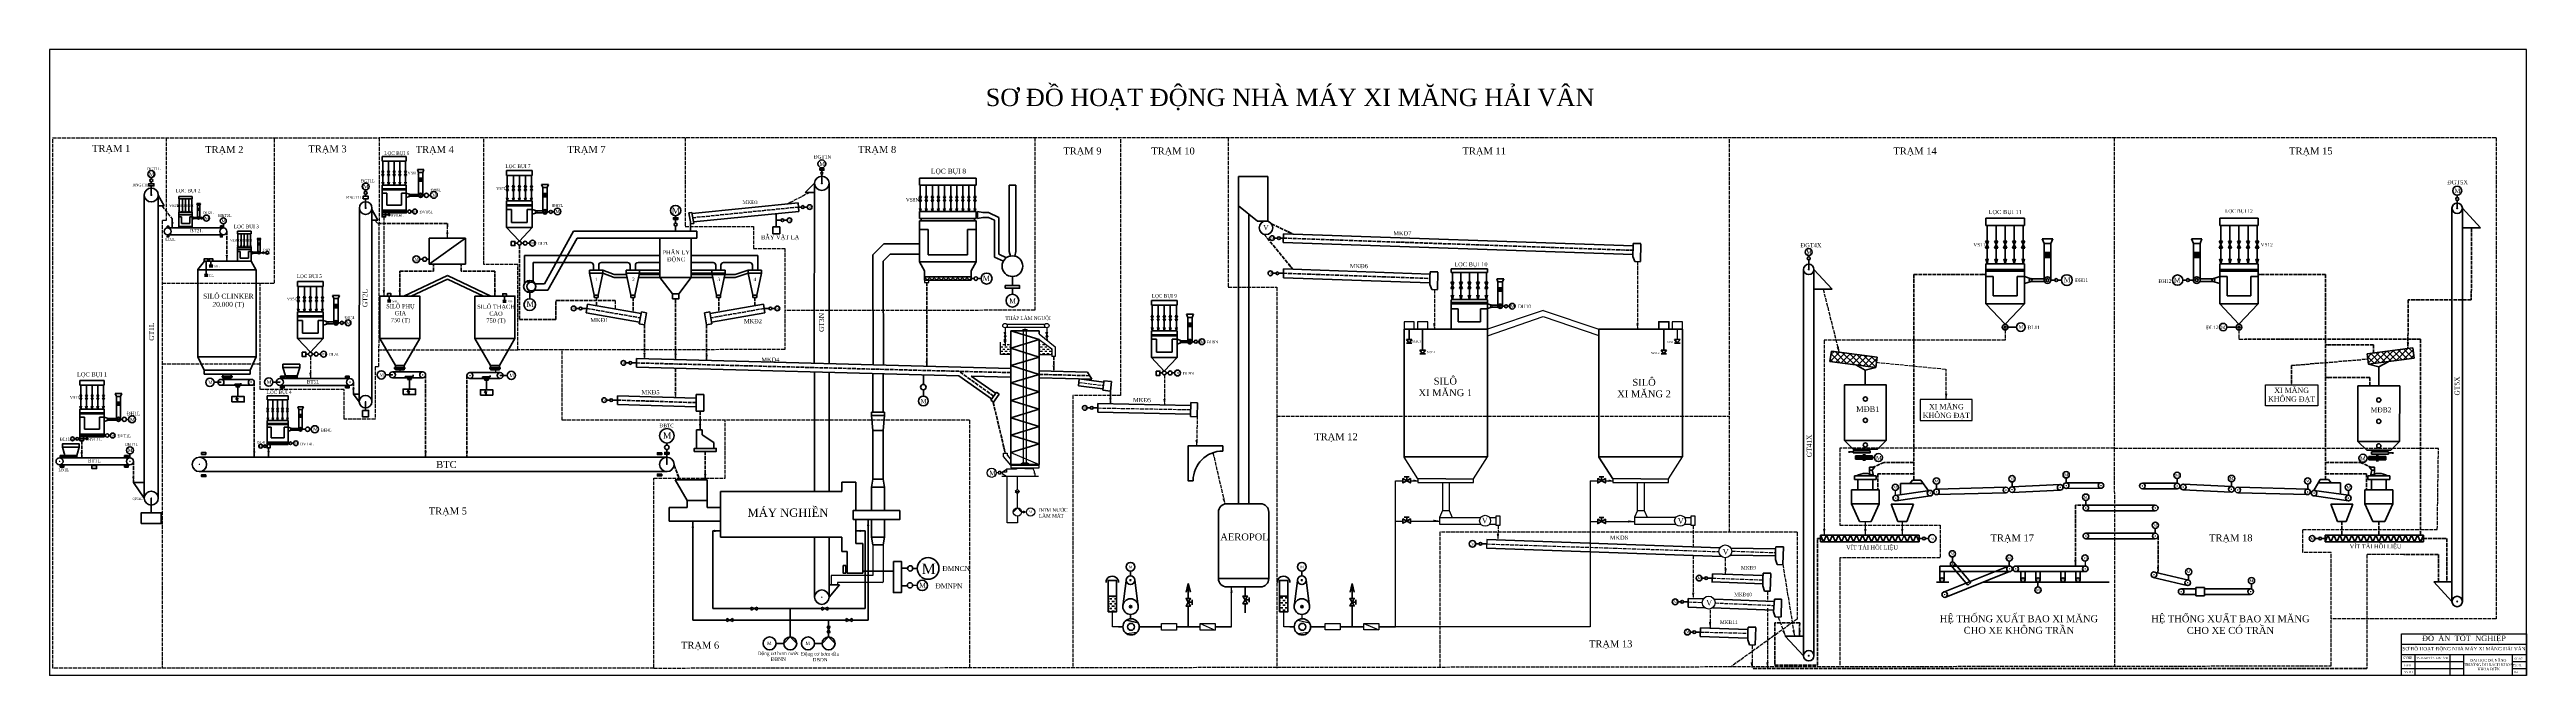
# Model space of a CAD drawing. Header units: millimetres. Extents: x 0 to 356400, y 0 to 90100.
import ezdxf

# ---------------------------------------------------------------- set-up
doc = ezdxf.new("R2010")
doc.units = ezdxf.units.MM
doc.header["$LTSCALE"] = 45
doc.linetypes.add('ACAD_ISO02W100', pattern=[15, 12, -3])
doc.layers.add('ASHADE', color=7, linetype='Continuous')
doc.layers.add('chu', color=6, linetype='Continuous')
for name, color, linetype, lineweight in [('net dam', 2, 'Continuous', 60), ('net duc', 1, 'ACAD_ISO02W100', 35), ('§\xadêng ®Ëm', 7, 'Continuous', 30)]:
    doc.layers.add(name, color=color, linetype=linetype, lineweight=lineweight)
doc.styles.add('chu', font='VNTIME.TTF', dxfattribs={"height": 300})

msp = doc.modelspace()

# ---------------------------------------------------------------- hatches: boundary and pattern name
at = {"lineweight": 30}
h = msp.add_hatch(dxfattribs=at)
h.set_pattern_fill('DASH', color=256, scale=100, style=0)
h.paths.add_polyline_path([(138308, 47652), (136842, 47652), (136842, 46224), (138308, 46224)])
h.paths.add_polyline_path([(143330, 47652), (142406, 47652), (142406, 46224), (144198, 46224), (144198, 47005)])
at = {"layer": 'net dam', "linetype": 'Continuous'}
h = msp.add_hatch(dxfattribs=at)
h.set_pattern_fill('ANSI31', color=256, scale=150, style=0)
h.paths.add_polyline_path([(132623, 57387), (125878, 57387), (125878, 56887), (132623, 56887)])
h = msp.add_hatch(dxfattribs=at)
h.set_pattern_fill('ANSI31', color=256, scale=150, angle=90, style=0)
h.paths.add_polyline_path([(132623, 57387), (125878, 57387), (125878, 56887), (132623, 56887)])
at = {"layer": 'net dam'}
h = msp.add_hatch(dxfattribs=at)
h.set_pattern_fill('ANSI31', color=256, scale=200, angle=90, style=0)
h.set_pattern_definition([(135, (0, 1804.94), (-449.0128, -449.0128), [])])
h.paths.add_polyline_path([(256384, 46691), (256187, 45204), (262766, 44333), (262963, 45820)])
h = msp.add_hatch(dxfattribs=at)
h.set_pattern_fill('ANSI31', color=256, scale=200, style=0)
h.set_pattern_definition([(45, (0, 1804.94), (-449.0128, 449.0128), [])])
h.paths.add_polyline_path([(262766, 44333), (262963, 45820), (256384, 46691), (256187, 45204)])
h = msp.add_hatch(dxfattribs=at)
h.set_pattern_fill('ANSI31', color=256, scale=200, style=0)
h.set_pattern_definition([(45, (1.9, 2263.26), (-449.0128, 449.0128), [])])
h.paths.add_polyline_path([(340240, 45662), (340043, 47150), (333464, 46279), (333661, 44792)])
h = msp.add_hatch(dxfattribs=at)
h.set_pattern_fill('ANSI31', color=256, scale=200, angle=90, style=0)
h.set_pattern_definition([(135, (1.9, 2263.26), (-449.0128, -449.0128), [])])
h.paths.add_polyline_path([(340240, 45662), (340043, 47150), (333464, 46279), (333661, 44792)])
h = msp.add_hatch(dxfattribs=at)
h.set_pattern_fill('DASH', color=256, scale=110, style=0)
h.set_pattern_definition([(0, (-102.8, -1208.7), (349.25, 349.25), [349.25, -349.25])])
h.paths.add_polyline_path([(153509, 11412), (152327, 11412), (152327, 9147), (153509, 9147)])
for points in [[(155628, 13724, 1), (155456, 13724, 1)], [(180280, 13724, 1), (180108, 13724, 1)], [(155707, 9920, 1), (155376, 9920, 1)], [(180359, 9920, 1), (180028, 9920, 1)]]:
    msp.add_hatch(color=256, dxfattribs=at).paths.add_polyline_path(points)
h = msp.add_hatch(dxfattribs=at)
h.set_pattern_fill('DASH', color=256, scale=110, style=0)
h.set_pattern_definition([(0, (1077.1, -23), (349.25, 349.25), [349.25, -349.25])])
h.paths.add_polyline_path([(178161, 11412), (176979, 11412), (176979, 9147), (178161, 9147)])

# ---------------------------------------------------------------- linework, layer by layer
at = {"color": 1, "linetype": 'Continuous'}
for p, q in [((356400, 90100), (0, 90100)), ((0, 90100), (0, 0)), ((356400, 0), (356400, 90100)), ((356400, 0), (0, 0))]:
    msp.add_line(p, q, dxfattribs=at)
for p, q in [((133327, 65444), (125174, 65444)), ((125174, 65185), (125174, 65444)), ((137341, 49369), (137621, 49369)), ((137481, 49068), (137341, 49369)), ((137481, 49068), (137341, 48767)), ((137341, 48767), (137621, 48767)), ((137481, 49068), (137621, 49369)), ((137481, 49068), (137621, 48767)), ((143494, 49068), (143354, 49369)), ((143354, 49369), (143634, 49369)), ((143494, 49068), (143354, 48767)), ((143354, 48767), (143634, 48767)), ((143494, 49068), (143634, 49369)), ((143494, 49068), (143634, 48767)), ((62608, 43598), (62638, 43598)), ((33191, 33597), (33568, 33250)), ((140117, 23530), (139864, 23530)), ((140560, 23530), (140249, 23530)), ((260423, 22164), (262118, 22164)), ((266864, 20218), (266434, 19218)), ((338400, 6000), (356400, 6000)), ((338400, 0), (338400, 6000)), ((338400, 4500), (356400, 4500)), ((356400, 0), (356400, 6000)), ((356400, 6000), (356400, 0)), ((338400, 3000), (356400, 3000)), ((338400, 2000), (347400, 2000)), ((338400, 1000), (347400, 1000)), ((356400, 0), (338400, 0)), ((340400, 0), (340400, 3000)), ((345400, 0), (345400, 3000)), ((347400, 0), (347400, 3000)), ((354400, 0), (354400, 3000)), ((354400, 2000), (356400, 2000)), ((354400, 1000), (356400, 1000))]:
    msp.add_line(p, q)
at = {"color": 3, "lineweight": 30}
for p, q in [((137481, 50040), (137481, 49369)), ((137710, 50137), (143265, 50137)), ((137713, 50578), (143262, 50578)), ((143494, 50040), (143494, 49369)), ((136842, 46224), (136842, 47999)), ((137381, 48343), (137381, 48066)), ((137481, 48767), (137481, 48443)), ((137481, 48443), (137481, 48443)), ((137481, 48443), (137481, 48443)), ((137481, 47966), (137481, 47966)), ((137481, 47966), (137481, 47462)), ((137581, 48066), (137581, 48343)), ((143494, 48767), (143494, 48443)), ((143494, 48443), (143494, 48443)), ((143494, 48443), (143494, 48443)), ((143594, 48195), (143594, 48343)), ((138308, 46224), (136842, 46224)), ((142406, 46224), (144198, 46224)), ((137787, 21992), (137787, 28687)), ((139263, 26788), (139263, 28687)), ((139263, 24131), (139263, 26180)), ((139263, 21992), (137787, 21992)), ((139263, 22929), (139263, 21992))]:
    msp.add_line(p, q, dxfattribs=at)
at = {"lineweight": 30}
msp.add_line((138958, 26484), (139567, 26484), dxfattribs=at)
at = {"color": 3}
for p, q in [((139263, 24131), (138662, 23530)), ((139864, 23530), (139263, 24131))]:
    msp.add_line(p, q, dxfattribs=at)
for points in [[(106226, 67899, 0, 202, 0), (106626, 68145, 202, 202, 0)], [(17675, 64424, 0, 340, 0), (17675, 65274, 340, 340, 0)], [(25513, 59653, 0, 340, 0), (25513, 60503, 340, 340, 0)], [(57238, 62930, 0, 340, 0), (57238, 63780, 340, 340, 0)], [(317816, 57723, 0, 300, 0), (318266, 57723, 300, 300, 0)], [(50384, 54604, 0, 340, 0), (50384, 55454, 340, 340, 0)], [(64092, 54604, 0, 340, 0), (64092, 55454, 340, 340, 0)], [(78684, 53227, 0, 202, 0), (78684, 53605, 202, 202, 0)], [(101467, 53227, 0, 202, 0), (101467, 53605, 202, 202, 0)], [(81394, 52749, 0, 202, 0), (81394, 53127, 202, 202, 0)], [(83964, 52296, 0, 202, 0), (83964, 52674, 202, 202, 0)], [(96290, 52314, 0, 202, 0), (96290, 52692, 202, 202, 0)], [(199241, 49832, 0, 340, 0), (199241, 50682, 340, 340, 0)], [(228492, 49832, 0, 340, 0), (228492, 50682, 340, 340, 0)], [(85604, 45581, 0, 340, 0), (85604, 46431, 340, 340, 0)], [(90075, 45464, 0, 340, 0), (90075, 46314, 340, 340, 0)], [(94551, 45347, 0, 340, 0), (94551, 46197, 340, 340, 0)], [(257502, 46475, 0, 340, 0), (257303, 47266, 340, 340, 0)], [(339349, 47079, 0, 340, 0), (339349, 47929, 340, 340, 0)], [(37533, 42740, 0, 340, 0), (37533, 43590, 340, 340, 0)], [(126210, 44518, 0, 340, 0), (126210, 45230, 340, 340, 0)], [(144500, 43785, 0, 340, 0), (144500, 44635, 340, 340, 0)], [(43729, 40471, 0, 340, 0), (43729, 41321, 340, 340, 0)], [(90051, 40006, 0, 340, 0), (90051, 40856, 340, 340, 0)], [(152642, 39103, 0, 340, 0), (152642, 39953, 340, 340, 0)], [(160421, 38954, 0, 340, 0), (160421, 39804, 340, 340, 0)], [(272903, 39719, 0, 340, 0), (272903, 40569, 340, 340, 0)], [(93600, 35354, 0, 340, 0), (93600, 36204, 340, 340, 0)], [(4628, 31322, 0, 340, 0), (4628, 32172, 340, 340, 0)], [(29456, 31422, 0, 340, 0), (29456, 32272, 340, 340, 0)], [(31515, 31451, 0, 340, 0), (31515, 32301, 340, 340, 0)], [(54116, 31451, 0, 340, 0), (54116, 32301, 340, 340, 0)], [(60066, 31451, 0, 340, 0), (60066, 32301, 340, 340, 0)], [(137516, 32005, 0, 340, 0), (137325, 32811, 340, 340, 0)], [(165050, 33041, 0, 340, 0), (165050, 33891, 340, 340, 0)], [(12062, 27783, 0, 340, 0), (12062, 28633, 340, 340, 0)], [(90660, 28148, 0, 340, 0), (90363, 28928, 340, 340, 0)], [(94348, 28148, 0, 340, 0), (94348, 28998, 340, 340, 0)], [(169113, 24687, 0, 340, 0), (168926, 25493, 340, 340, 0)], [(196901, 28037, 0, 340, 0), (196233, 28037, 340, 340, 0)], [(224947, 28037, 0, 340, 0), (224344, 28037, 340, 340, 0)], [(92565, 22190, 0, 340, 0), (92565, 22190, 340, 340, 0)], [(92565, 22190, 0, 340, 0), (92565, 21292, 340, 340, 0)], [(117783, 22435, 0, 340, 0), (117783, 21536, 340, 340, 0)], [(200014, 22263, 0, 340, 0), (199099, 22263, 340, 340, 0)], [(228071, 22170, 0, 340, 0), (227156, 22170, 340, 340, 0)], [(96523, 20807, 0, 340, 0), (95624, 20807, 340, 340, 0)], [(116037, 20807, 0, 340, 0), (116697, 20807, 340, 340, 0)], [(208414, 19504, 0, 340, 0), (208414, 20354, 340, 340, 0)], [(255360, 20218, 0, 340, 0), (255360, 21068, 340, 340, 0)], [(261271, 20218, 0, 340, 0), (261271, 21068, 340, 340, 0)], [(266587, 20240, 0, 340, 0), (266587, 21090, 340, 340, 0)], [(241171, 14578, 0, 340, 0), (241171, 15428, 340, 340, 0)], [(291493, 15750, 0, 340, 0), (291493, 16600, 340, 340, 0)], [(303382, 14773, 0, 340, 0), (303382, 15623, 340, 340, 0)], [(170074, 12746, 0, 340, 0), (170074, 11896, 340, 340, 0)], [(236506, 11073, 0, 340, 0), (236506, 11923, 340, 340, 0)], [(238927, 6826, 0, 340, 0), (238927, 7676, 340, 340, 0)], [(249755, 5680, 0, 340, 0), (249466, 6448, 340, 340, 0)], [(251068, 5680, 0, 340, 0), (250936, 6495, 340, 340, 0)], [(251819, 5680, 0, 340, 0), (251821, 6495, 340, 340, 0)], [(244934, 1022, 0, 340, 0), (244934, 1872, 340, 340, 0)], [(247185, 1022, 0, 340, 0), (247185, 1872, 340, 340, 0)]]:
    msp.add_lwpolyline(points, format="xyseb")
at = {"const_width": 300}
msp.add_lwpolyline([(317816, 57723), (317816, 57723)], dxfattribs=at)
at = {"lineweight": 30}
for points in [[(139263, 26180), (139567, 26484), (139263, 26788), (138958, 26484)], [(140117, 23655), (140249, 23655), (140249, 23410), (140117, 23410)]]:
    msp.add_lwpolyline(points, close=True, dxfattribs=at)
at = {"color": 3, "lineweight": 30}
for centre in [(137481, 50359), (143494, 50359)]:
    msp.add_circle(centre, 319, dxfattribs=at)
for centre in [(139263, 23530), (141161, 23530)]:
    msp.add_circle(centre, 601)
for centre, start, end in [((137481, 48343), 90, 180), ((137481, 48066), 180, 270), ((137481, 48343), 0, 90), ((137481, 48066), 270, 0), ((143494, 48343), 90, 171.25817), ((143494, 48343), 0, 90)]:
    msp.add_arc(centre, 100, start, end, dxfattribs=at)
at = {"layer": 'ASHADE', "linetype": 'ACAD_ISO02W100'}
for p, q in [((494, 1070), (470, 77410)), ((470, 77410), (32370, 77410)), ((16790, 77410), (16790, 65490)), ((32370, 56460), (32370, 77410)), ((32370, 77410), (47350, 77410)), ((47440, 77400), (47350, 44430)), ((352020, 77400), (47440, 77400)), ((62510, 59170), (62510, 77400)), ((91450, 77400), (91450, 64630)), ((141780, 77400), (141780, 52580)), ((154080, 77210), (154080, 40290)), ((169600, 77400), (169600, 55870)), ((241710, 20640), (241710, 77400)), ((297090, 77400), (297090, 32720)), ((352020, 77400), (352020, 8130)), ((16790, 65490), (16200, 65490)), ((16200, 65490), (16200, 1070)), ((91450, 64630), (101270, 64630)), ((101270, 64630), (101270, 61440)), ((101270, 61440), (105800, 61440)), ((105800, 61440), (105821, 46909)), ((67360, 59170), (62510, 59170)), ((67360, 46870), (67360, 59170)), ((16200, 56460), (32370, 56460)), ((30300, 41170), (30300, 56460)), ((169600, 55870), (176580, 55870)), ((176580, 55870), (176580, 1070)), ((141780, 52567), (105813, 52528)), ((47350, 46870), (67360, 46870)), ((73760, 46870), (67360, 46870)), ((105804, 46909), (73760, 46870)), ((73760, 36750), (73760, 46870)), ((30300, 44800), (16200, 44800)), ((47350, 44430), (46850, 44430)), ((46850, 44430), (46850, 36910)), ((42390, 41170), (30300, 41170)), ((42390, 36910), (42390, 41170)), ((154080, 40290), (147260, 40290)), ((147260, 40290), (147260, 1120)), ((46850, 36910), (42390, 36910)), ((132370, 36750), (73760, 36750)), ((97220, 28400), (97220, 36750)), ((132370, 36750), (132370, 1070)), ((176580, 37310), (241710, 37310)), ((297090, 32720), (257610, 32740)), ((257610, 32740), (257610, 21630)), ((297090, 32720), (297136, 1377)), ((325290, 32660), (297090, 32660)), ((343740, 32660), (325290, 32660)), ((343570, 21010), (343740, 32660)), ((86930, 1070), (86930, 28400)), ((86930, 28400), (97220, 28400)), ((257610, 21630), (272040, 21630)), ((272040, 21630), (272040, 16920)), ((251460, 20640), (200050, 20640)), ((200050, 20640), (200050, 20640)), ((200050, 20640), (200050, 1235)), ((251460, 20640), (251460, 8110)), ((324200, 17720), (324200, 21010)), ((324200, 21010), (343570, 21010)), ((272040, 16920), (257610, 16920)), ((257610, 16920), (257610, 1320)), ((328310, 17720), (324200, 17720)), ((328319, 1388), (328310, 17720)), ((251460, 8110), (242000, 1297)), ((352020, 8130), (328310, 8130)), ((86954, 1070), (494, 1070)), ((86930, 1070), (328300, 1388))]:
    msp.add_line(p, q, dxfattribs=at)
at = {"layer": 'chu'}
for points in [[(269153, 36719), (276653, 36719), (276653, 39719), (269153, 39719)], [(326359, 38824), (318859, 38824), (318859, 41824), (326359, 41824)]]:
    msp.add_lwpolyline(points, close=True, dxfattribs=at)
at = {"layer": 'net dam'}
for p, q in [((14639, 71474), (14639, 71672)), ((47824, 72608), (48112, 72608)), ((47968, 72298), (47824, 72608)), ((47968, 72298), (47824, 71989)), ((47824, 71989), (48112, 71989)), ((47859, 74682), (47859, 74150)), ((51333, 74682), (47859, 74682)), ((47859, 74150), (47859, 74013)), ((47859, 74013), (51333, 74013)), ((47968, 74013), (47968, 70584)), ((47968, 72298), (48112, 72608)), ((47968, 72298), (48112, 71989)), ((48782, 72298), (48638, 72608)), ((48638, 72608), (48926, 72608)), ((48782, 72298), (48638, 71989)), ((48638, 71989), (48926, 71989)), ((48782, 74013), (48782, 70584)), ((48782, 72298), (48926, 72608)), ((48782, 72298), (48926, 71989)), ((49596, 72298), (49452, 72608)), ((49452, 72608), (49740, 72608)), ((49596, 72298), (49452, 71989)), ((49452, 71989), (49740, 71989)), ((49596, 74013), (49596, 70584)), ((49596, 72298), (49740, 72608)), ((49596, 72298), (49740, 71989)), ((50266, 72608), (50554, 72608)), ((50410, 72298), (50266, 72608)), ((50410, 72298), (50266, 71989)), ((50266, 71989), (50554, 71989)), ((50410, 74013), (50410, 70584)), ((50410, 72298), (50554, 72608)), ((50410, 72298), (50554, 71989)), ((51224, 72298), (51080, 72608)), ((51080, 72608), (51368, 72608)), ((51224, 72298), (51080, 71989)), ((51080, 71989), (51368, 71989)), ((51224, 74013), (51224, 70584)), ((51224, 72298), (51368, 72608)), ((51224, 72298), (51368, 71989)), ((51333, 74150), (51333, 74682)), ((51333, 74150), (51333, 74013)), ((51333, 74013), (51333, 74150)), ((53101, 72391), (52930, 72809)), ((53870, 72809), (52930, 72809)), ((53101, 69106), (53101, 72391)), ((53101, 72391), (53700, 72391)), ((53101, 71581), (53700, 71581)), ((53101, 71431), (53700, 71431)), ((53101, 71281), (53700, 71281)), ((53700, 72391), (53870, 72809)), ((53700, 69106), (53700, 72391)), ((69456, 72680), (65750, 72680)), ((65750, 72680), (65750, 72112)), ((65750, 72112), (65750, 71967)), ((65750, 71967), (69456, 71967)), ((65866, 71967), (65866, 68308)), ((66735, 71967), (66735, 68308)), ((67603, 71967), (67603, 68308)), ((68471, 71967), (68471, 68308)), ((69339, 71967), (69339, 68308)), ((69456, 72112), (69456, 72680)), ((69456, 72112), (69456, 71967)), ((69456, 71967), (69456, 72112)), ((111125, 72949), (111125, 73070)), ((111125, 72448), (111125, 72721)), ((111125, 72164), (111125, 70919)), ((125174, 71572), (133327, 71572)), ((125174, 71572), (125174, 70572)), ((133327, 71572), (133327, 70572)), ((175309, 71799), (171059, 71799)), ((171059, 71799), (171059, 67617)), ((175309, 65414), (175309, 71799)), ((13639, 25533), (13639, 69157)), ((14639, 71041), (14639, 70778)), ((14639, 70476), (14639, 69232)), ((15639, 25533), (15639, 69157)), ((15639, 69157), (16494, 67615)), ((18572, 67801), (18734, 67801)), ((18653, 67628), (18572, 67801)), ((20537, 68963), (18592, 68963)), ((18592, 68963), (18592, 68665)), ((18592, 68665), (18592, 68588)), ((18592, 68588), (20537, 68588)), ((18653, 68588), (18653, 66667)), ((18653, 67628), (18734, 67801)), ((19109, 67628), (19028, 67801)), ((19028, 67801), (19189, 67801)), ((19109, 68588), (19109, 66667)), ((19109, 67628), (19189, 67801)), ((19565, 67628), (19484, 67801)), ((19484, 67801), (19645, 67801)), ((19565, 68588), (19565, 66667)), ((19565, 67628), (19645, 67801)), ((19940, 67801), (20101, 67801)), ((20020, 67628), (19940, 67801)), ((20020, 68588), (20020, 66667)), ((20020, 67628), (20101, 67801)), ((20476, 67628), (20395, 67801)), ((20395, 67801), (20557, 67801)), ((20476, 68588), (20476, 66667)), ((20476, 67628), (20557, 67801)), ((20537, 68665), (20537, 68963)), ((20537, 68665), (20537, 68588)), ((20537, 68588), (20537, 68665)), ((21289, 67680), (21193, 67913)), ((21720, 67913), (21193, 67913)), ((21624, 67680), (21720, 67913)), ((45487, 69687), (45487, 69886)), ((45487, 69254), (45487, 68979)), ((45487, 68596), (45487, 67352)), ((47968, 70584), (47855, 71006)), ((51333, 70584), (47859, 70584)), ((47859, 70584), (47859, 70051)), ((51333, 70051), (47859, 70051)), ((47859, 70051), (51333, 70051)), ((47859, 70051), (47859, 69915)), ((47859, 69915), (51333, 69915)), ((47859, 69425), (47859, 69915)), ((47859, 66978), (47859, 69425)), ((47859, 69425), (48527, 69425)), ((47968, 70584), (48081, 71006)), ((48527, 69425), (48527, 67690)), ((48782, 70584), (48669, 71006)), ((48782, 70584), (48894, 71006)), ((49596, 70584), (49483, 71006)), ((49596, 70584), (49708, 71006)), ((50410, 70584), (50297, 71006)), ((50410, 70584), (50522, 71006)), ((50665, 69425), (50665, 67690)), ((50665, 69425), (51333, 69425)), ((51224, 70584), (51111, 71006)), ((51224, 70584), (51336, 71006)), ((51333, 70051), (51333, 70584)), ((51333, 69915), (51333, 70051)), ((51333, 69425), (51333, 69915)), ((51333, 66978), (51333, 69425)), ((51333, 69425), (51934, 69233)), ((51333, 68787), (51934, 68980)), ((51934, 69233), (53129, 69233)), ((51934, 68980), (53129, 68980)), ((53101, 71131), (53700, 71131)), ((53700, 69106), (53926, 69106)), ((54524, 69106), (54837, 69106)), ((65866, 70137), (65712, 70468)), ((65712, 70468), (66020, 70468)), ((65866, 70137), (65712, 69807)), ((65712, 69807), (66020, 69807)), ((65866, 68308), (65746, 68759)), ((65750, 68308), (65750, 67740)), ((69456, 68308), (65750, 68308)), ((69456, 67740), (65750, 67740)), ((65750, 67740), (69456, 67740)), ((65750, 67740), (65750, 67594)), ((65866, 70137), (66020, 70468)), ((65866, 70137), (66020, 69807)), ((65866, 68308), (65986, 68759)), ((66735, 70137), (66581, 70468)), ((66581, 70468), (66888, 70468)), ((66735, 70137), (66581, 69807)), ((66581, 69807), (66888, 69807)), ((66735, 68308), (66614, 68759)), ((66735, 70137), (66888, 70468)), ((66735, 70137), (66888, 69807)), ((66735, 68308), (66855, 68759)), ((67603, 70137), (67449, 70468)), ((67449, 70468), (67757, 70468)), ((67603, 70137), (67449, 69807)), ((67449, 69807), (67757, 69807)), ((67603, 68308), (67483, 68759)), ((67603, 70137), (67757, 70468)), ((67603, 70137), (67757, 69807)), ((67603, 68308), (67723, 68759)), ((68471, 70137), (68317, 70468)), ((68317, 70468), (68625, 70468)), ((68471, 70137), (68317, 69807)), ((68317, 69807), (68625, 69807)), ((68471, 68308), (68351, 68759)), ((68471, 70137), (68625, 70468)), ((68471, 70137), (68625, 69807)), ((68471, 68308), (68591, 68759)), ((69339, 70137), (69185, 70468)), ((69185, 70468), (69493, 70468)), ((69339, 70137), (69185, 69807)), ((69185, 69807), (69493, 69807)), ((69339, 68308), (69219, 68759)), ((69339, 70137), (69493, 70468)), ((69339, 70137), (69493, 69807)), ((69339, 68308), (69459, 68759)), ((69456, 67740), (69456, 68308)), ((69456, 67594), (69456, 67740)), ((70967, 70236), (70785, 70682)), ((71788, 70682), (70785, 70682)), ((70967, 66732), (70967, 70236)), ((70967, 70236), (71606, 70236)), ((70967, 69372), (71606, 69372)), ((70967, 69212), (71606, 69212)), ((70967, 69052), (71606, 69052)), ((70967, 68892), (71606, 68892)), ((71606, 70236), (71788, 70682)), ((71606, 66732), (71606, 70236)), ((107695, 68051), (92477, 66476)), ((107695, 68051), (107822, 66802)), ((110089, 70844), (108710, 69515)), ((108710, 69515), (110089, 69515)), ((110027, 44942), (110089, 70844)), ((112161, 44886), (112161, 70844)), ((125290, 68597), (125137, 68927)), ((125137, 68927), (125444, 68927)), ((125290, 68597), (125137, 68266)), ((125137, 68266), (125444, 68266)), ((125174, 70572), (133327, 70572)), ((125290, 70572), (125290, 66767)), ((125290, 68597), (125444, 68927)), ((125290, 68597), (125444, 68266)), ((126159, 68597), (126005, 68927)), ((126005, 68927), (126312, 68927)), ((126159, 68597), (126005, 68266)), ((126005, 68266), (126312, 68266)), ((126159, 70572), (126159, 66767)), ((126159, 68597), (126312, 68927)), ((126159, 68597), (126312, 68266)), ((127027, 68597), (126873, 68927)), ((126873, 68927), (127181, 68927)), ((127027, 68597), (126873, 68266)), ((126873, 68266), (127181, 68266)), ((127027, 70572), (127027, 66767)), ((127027, 68597), (127181, 68927)), ((127027, 68597), (127181, 68266)), ((127895, 68597), (127741, 68927)), ((127741, 68927), (128049, 68927)), ((127895, 68597), (127741, 68266)), ((127741, 68266), (128049, 68266)), ((127895, 70572), (127895, 66767)), ((127895, 68597), (128049, 68927)), ((127895, 68597), (128049, 68266)), ((128763, 68597), (128610, 68927)), ((128610, 68927), (128917, 68927)), ((128763, 68597), (128610, 68266)), ((128610, 68266), (128917, 68266)), ((128763, 70572), (128763, 66767)), ((128763, 68597), (128917, 68927)), ((128763, 68597), (128917, 68266)), ((129680, 68597), (129526, 68927)), ((129526, 68927), (129834, 68927)), ((129680, 68597), (129526, 68266)), ((129526, 68266), (129834, 68266)), ((129680, 70572), (129680, 66767)), ((129680, 68597), (129834, 68927)), ((129680, 68597), (129834, 68266)), ((130548, 68597), (130394, 68927)), ((130394, 68927), (130702, 68927)), ((130548, 68597), (130394, 68266)), ((130394, 68266), (130702, 68266)), ((130548, 70572), (130548, 66767)), ((130548, 68597), (130702, 68927)), ((130548, 68597), (130702, 68266)), ((131416, 68597), (131263, 68927)), ((131263, 68927), (131570, 68927)), ((131416, 68597), (131263, 68266)), ((131263, 68266), (131570, 68266)), ((131416, 70572), (131416, 66767)), ((131416, 68597), (131570, 68927)), ((131416, 68597), (131570, 68266)), ((132285, 68597), (132131, 68927)), ((132131, 68927), (132438, 68927)), ((132285, 68597), (132131, 68266)), ((132131, 68266), (132438, 68266)), ((132285, 70572), (132285, 66767)), ((132285, 68597), (132438, 68927)), ((132285, 68597), (132438, 68266)), ((133153, 68597), (132999, 68927)), ((132999, 68927), (133307, 68927)), ((133153, 68597), (132999, 68266)), ((132999, 68266), (133307, 68266)), ((133153, 70572), (133153, 66767)), ((133153, 68597), (133307, 68927)), ((133153, 68597), (133307, 68266)), ((138092, 64097), (138092, 70587)), ((138092, 70587), (139042, 70587)), ((139042, 70587), (139042, 64522)), ((346426, 68805), (346428, 69128)), ((346430, 68372), (346430, 67324)), ((16494, 67615), (15639, 67615)), ((16994, 64424), (25019, 64424)), ((16994, 64424), (16994, 64424)), ((18653, 67628), (18572, 67454)), ((18572, 67454), (18734, 67454)), ((18653, 66667), (18590, 66904)), ((20537, 66667), (18592, 66667)), ((18592, 66667), (18592, 66369)), ((20537, 66369), (18592, 66369)), ((18592, 66369), (20537, 66369)), ((18592, 66369), (18592, 66293)), ((18592, 66293), (20537, 66293)), ((18592, 66019), (18592, 66293)), ((18592, 64648), (18592, 66019)), ((18592, 66019), (18966, 66019)), ((18653, 67628), (18734, 67454)), ((18653, 66667), (18716, 66904)), ((18966, 66019), (18966, 65047)), ((18966, 65047), (20163, 65047)), ((19109, 67628), (19028, 67454)), ((19028, 67454), (19189, 67454)), ((19109, 66667), (19046, 66904)), ((19109, 67628), (19189, 67454)), ((19109, 66667), (19172, 66904)), ((19565, 67628), (19484, 67454)), ((19484, 67454), (19645, 67454)), ((19565, 66667), (19501, 66904)), ((19565, 67628), (19645, 67454)), ((19565, 66667), (19628, 66904)), ((20020, 67628), (19940, 67454)), ((19940, 67454), (20101, 67454)), ((20020, 66667), (19957, 66904)), ((20020, 67628), (20101, 67454)), ((20020, 66667), (20083, 66904)), ((20163, 66019), (20163, 65047)), ((20163, 66019), (20537, 66019)), ((20476, 67628), (20395, 67454)), ((20395, 67454), (20557, 67454)), ((20476, 66667), (20413, 66904)), ((20476, 67628), (20557, 67454)), ((20476, 66667), (20539, 66904)), ((20537, 66369), (20537, 66667)), ((20537, 66293), (20537, 66369)), ((20537, 66019), (20537, 66293)), ((20537, 64648), (20537, 66019)), ((20537, 66019), (20874, 65911)), ((20537, 65661), (20874, 65769)), ((20874, 65911), (21305, 65911)), ((20874, 65769), (21305, 65769)), ((21289, 65840), (21289, 67680)), ((21289, 67680), (21624, 67680)), ((21289, 67226), (21624, 67226)), ((21289, 67142), (21624, 67142)), ((21289, 67058), (21624, 67058)), ((21289, 66974), (21624, 66974)), ((21624, 65840), (21624, 67680)), ((21624, 65840), (21756, 65840)), ((22023, 65840), (22146, 65840)), ((25014, 65009), (25019, 64424)), ((25019, 64424), (25019, 64424)), ((44558, 39409), (44579, 67277)), ((46373, 39409), (46395, 67289)), ((46395, 67078), (47250, 65536)), ((47250, 65536), (46395, 65536)), ((47859, 66578), (48293, 66978)), ((49596, 66778), (47859, 66778)), ((47859, 66295), (48765, 66295)), ((48293, 66978), (48727, 66578)), ((48527, 67690), (50665, 67690)), ((48727, 66578), (49162, 66978)), ((49162, 66978), (49596, 66578)), ((49596, 66578), (50030, 66978)), ((49596, 66778), (51532, 66778)), ((50030, 66978), (50465, 66578)), ((50465, 66578), (50899, 66978)), ((50899, 66978), (51333, 66578)), ((52017, 66778), (52221, 66778)), ((65750, 67594), (69456, 67594)), ((65750, 67072), (65750, 67594)), ((65750, 64462), (65750, 67072)), ((65750, 67072), (66462, 67072)), ((67603, 62500), (65750, 64462)), ((65750, 64462), (69456, 64462)), ((66462, 67072), (66462, 65222)), ((66462, 65222), (68743, 65222)), ((67603, 62500), (69456, 64462)), ((68743, 67072), (68743, 65222)), ((68743, 67072), (69456, 67072)), ((69456, 67072), (69456, 67594)), ((69456, 64462), (69456, 67072)), ((69456, 67072), (70097, 66867)), ((69456, 66392), (70097, 66597)), ((70097, 66867), (71287, 66874)), ((70097, 66597), (71287, 66590)), ((71606, 66732), (71913, 66732)), ((72349, 66732), (72604, 66732)), ((90082, 64692), (90082, 63967)), ((90090, 65877), (90090, 66175)), ((90092, 65119), (90090, 65642)), ((91996, 66572), (92440, 66650)), ((92717, 65077), (92274, 64999)), ((107822, 66802), (92676, 65310)), ((104072, 63583), (104072, 64583)), ((104072, 64583), (104572, 64583)), ((104571, 66482), (104572, 64583)), ((104571, 65533), (105256, 65533)), ((104572, 64583), (105072, 64583)), ((105072, 64583), (105072, 63583)), ((105654, 65533), (106114, 65533)), ((107759, 67427), (108175, 67427)), ((108573, 67427), (109033, 67427)), ((125290, 66767), (125170, 67218)), ((125174, 66767), (125174, 65767)), ((125174, 66767), (133327, 66767)), ((129563, 66767), (125174, 66767)), ((125174, 65767), (133327, 65767)), ((133327, 65444), (125174, 65444)), ((125174, 65444), (125174, 63935)), ((125174, 64194), (125174, 62683)), ((126424, 64194), (125174, 64194)), ((125290, 66767), (125410, 67218)), ((125425, 65767), (125425, 65444)), ((126159, 66767), (126039, 67218)), ((126159, 66767), (126279, 67218)), ((126424, 64194), (126424, 62683)), ((127027, 66767), (126907, 67218)), ((127027, 66767), (127147, 67218)), ((127895, 66767), (127775, 67218)), ((127895, 66767), (128015, 67218)), ((128763, 66767), (128643, 67218)), ((128763, 66767), (128883, 67218)), ((129680, 66767), (129560, 67218)), ((133270, 66767), (129563, 66767)), ((129680, 66767), (129800, 67218)), ((130548, 66767), (130428, 67218)), ((130548, 66767), (130668, 67218)), ((131416, 66767), (131296, 67218)), ((131416, 66767), (131537, 67218)), ((133327, 64194), (132077, 64194)), ((132077, 62683), (132077, 64194)), ((132285, 66767), (132165, 67218)), ((132285, 66767), (132405, 67218)), ((133153, 66767), (133033, 67218)), ((133076, 65767), (133076, 65444)), ((133153, 66767), (133273, 67218)), ((133327, 66767), (133327, 65767)), ((133327, 66767), (133327, 66667)), ((133327, 66667), (133509, 66667)), ((133327, 65767), (133327, 65867)), ((133327, 65867), (133509, 65867)), ((133327, 65444), (133327, 65185)), ((133327, 65444), (133327, 63935)), ((133327, 62683), (133327, 64194)), ((133509, 66767), (133509, 65767)), ((133509, 66767), (134286, 66629)), ((133509, 65767), (134286, 65905)), ((135109, 66629), (134286, 66629)), ((134302, 65908), (135125, 65908)), ((135109, 66629), (136603, 65933)), ((135125, 65908), (135970, 65514)), ((135970, 65514), (135970, 60212)), ((136603, 65933), (136603, 60638)), ((139042, 64522), (139042, 61009)), ((171059, 24718), (171059, 67617)), ((171059, 67617), (173821, 65414)), ((172559, 24718), (172559, 66421)), ((173821, 65414), (175309, 65414)), ((284169, 65830), (278609, 65830)), ((278609, 65830), (278609, 64979)), ((278609, 64979), (278609, 64760)), ((278609, 64760), (284169, 64760)), ((278784, 64760), (278784, 59272)), ((280087, 64760), (280087, 59272)), ((281389, 64760), (281389, 59272)), ((282691, 64760), (282691, 59272)), ((283994, 64760), (283994, 59272)), ((284169, 64979), (284169, 65830)), ((284169, 64760), (284169, 64979)), ((284169, 64979), (284169, 64760)), ((312256, 64979), (312256, 65830)), ((312256, 65830), (317816, 65830)), ((312256, 64979), (312256, 64760)), ((312256, 64760), (312256, 64979)), ((317816, 64760), (312256, 64760)), ((312431, 64760), (312431, 59272)), ((313733, 64760), (313733, 59272)), ((315036, 64760), (315036, 59272)), ((316338, 64760), (316338, 59272)), ((317641, 64760), (317641, 59272)), ((317816, 65830), (317816, 64979)), ((317816, 64979), (317816, 64760)), ((345680, 67249), (345680, 30855)), ((347180, 67249), (347180, 30907)), ((347180, 67249), (349806, 64414)), ((349806, 64414), (347180, 64414)), ((16994, 63424), (25019, 63424)), ((27030, 62806), (27192, 62806)), ((27111, 62633), (27030, 62806)), ((27111, 62633), (27030, 62459)), ((27030, 62459), (27192, 62459)), ((27111, 61672), (27048, 61909)), ((27050, 63968), (27050, 63670)), ((28996, 63968), (27050, 63968)), ((27050, 63670), (27050, 63593)), ((27050, 63593), (28996, 63593)), ((28996, 61672), (27050, 61672)), ((27050, 61672), (27050, 61374)), ((27050, 61374), (27050, 61298)), ((28996, 61374), (27050, 61374)), ((27050, 61374), (28996, 61374)), ((27050, 61024), (27050, 61298)), ((27050, 61298), (28996, 61298)), ((27050, 59653), (27050, 61024)), ((27050, 61024), (27424, 61024)), ((27111, 63593), (27111, 61672)), ((27111, 62633), (27192, 62806)), ((27111, 62633), (27192, 62459)), ((27111, 61672), (27174, 61909)), ((27424, 61024), (27424, 60052)), ((27567, 62633), (27486, 62806)), ((27486, 62806), (27647, 62806)), ((27567, 62633), (27486, 62459)), ((27486, 62459), (27647, 62459)), ((27567, 61672), (27504, 61909)), ((27567, 63593), (27567, 61672)), ((27567, 62633), (27647, 62806)), ((27567, 62633), (27647, 62459)), ((27567, 61672), (27630, 61909)), ((28023, 62633), (27942, 62806)), ((27942, 62806), (28103, 62806)), ((28023, 62633), (27942, 62459)), ((27942, 62459), (28103, 62459)), ((28023, 61672), (27960, 61909)), ((28023, 63593), (28023, 61672)), ((28023, 62633), (28103, 62806)), ((28023, 62633), (28103, 62459)), ((28023, 61672), (28086, 61909)), ((28398, 62806), (28559, 62806)), ((28478, 62633), (28398, 62806)), ((28478, 62633), (28398, 62459)), ((28398, 62459), (28559, 62459)), ((28478, 61672), (28415, 61909)), ((28478, 63593), (28478, 61672)), ((28478, 62633), (28559, 62806)), ((28478, 62633), (28559, 62459)), ((28478, 61672), (28541, 61909)), ((28621, 61024), (28621, 60052)), ((28621, 61024), (28996, 61024)), ((28934, 62633), (28854, 62806)), ((28854, 62806), (29015, 62806)), ((28934, 62633), (28854, 62459)), ((28854, 62459), (29015, 62459)), ((28934, 61672), (28871, 61909)), ((28934, 63593), (28934, 61672)), ((28934, 62633), (29015, 62806)), ((28934, 62633), (29015, 62459)), ((28934, 61672), (28997, 61909)), ((28996, 63670), (28996, 63968)), ((28996, 63670), (28996, 63593)), ((28996, 63593), (28996, 63670)), ((28996, 61374), (28996, 61672)), ((28996, 61298), (28996, 61374)), ((28996, 61024), (28996, 61298)), ((28996, 61024), (29332, 60916)), ((28996, 59653), (28996, 61024)), ((28996, 60666), (29332, 60774)), ((29332, 60916), (29985, 60916)), ((29332, 60774), (30001, 60774)), ((29985, 62685), (29890, 62918)), ((30416, 62918), (29890, 62918)), ((29985, 60845), (29985, 62685)), ((29985, 62685), (30321, 62685)), ((29985, 62231), (30321, 62231)), ((29985, 62147), (30321, 62147)), ((29985, 62063), (30321, 62063)), ((29985, 61979), (30321, 61979)), ((30321, 62685), (30416, 62918)), ((30321, 60845), (30321, 62685)), ((30321, 60845), (30637, 60845)), ((30863, 60844), (31110, 60844)), ((54641, 59190), (54641, 62930)), ((54641, 62930), (59835, 62930)), ((59835, 62930), (54641, 59190)), ((59835, 59190), (59835, 62930)), ((67330, 62227), (66966, 62227)), ((67876, 62227), (68156, 62227)), ((68725, 62227), (69076, 62227)), ((71224, 56371), (75398, 63967)), ((71720, 55446), (75898, 62959)), ((93131, 63967), (75398, 63967)), ((75898, 62959), (87835, 62959)), ((87835, 59124), (87835, 62959)), ((92315, 62959), (87835, 62959)), ((92315, 57299), (92315, 62959)), ((92315, 62959), (93131, 62959)), ((93131, 62959), (93131, 63967)), ((105072, 63583), (104072, 63583)), ((120063, 62141), (118463, 60541)), ((120963, 60641), (119963, 59641)), ((120063, 62141), (125174, 62141)), ((120963, 60641), (125174, 60641)), ((125174, 62683), (125174, 59529)), ((126424, 62683), (126424, 60529)), ((132077, 60529), (132077, 62683)), ((133327, 59529), (133327, 62683)), ((136603, 60638), (137693, 60130)), ((138092, 64097), (138092, 61009)), ((138250, 60371), (138092, 61009)), ((138883, 60371), (139042, 61009)), ((176702, 62953), (176242, 62953)), ((177538, 62953), (177100, 62953)), ((177514, 62339), (227822, 60583)), ((177556, 63582), (177521, 62328)), ((177556, 63582), (227864, 61825)), ((227864, 61825), (227829, 60315)), ((227876, 62156), (227864, 61825)), ((227876, 62156), (228991, 62156)), ((228903, 59586), (228991, 62117)), ((278553, 62512), (279015, 62512)), ((278784, 62016), (278553, 62512)), ((278784, 62016), (278553, 61520)), ((278553, 61520), (279015, 61520)), ((278784, 62016), (279015, 62512)), ((278784, 62016), (279015, 61520)), ((279856, 62512), (280317, 62512)), ((280087, 62016), (279856, 62512)), ((280087, 62016), (279856, 61520)), ((279856, 61520), (280317, 61520)), ((280087, 62016), (280317, 62512)), ((280087, 62016), (280317, 61520)), ((281158, 62512), (281620, 62512)), ((281389, 62016), (281158, 62512)), ((281389, 62016), (281158, 61520)), ((281158, 61520), (281620, 61520)), ((281389, 62016), (281620, 62512)), ((281389, 62016), (281620, 61520)), ((282461, 62512), (282922, 62512)), ((282691, 62016), (282461, 62512)), ((282691, 62016), (282461, 61520)), ((282461, 61520), (282922, 61520)), ((282691, 62016), (282922, 62512)), ((282691, 62016), (282922, 61520)), ((283763, 62512), (284224, 62512)), ((283994, 62016), (283763, 62512)), ((283994, 62016), (283763, 61520)), ((283763, 61520), (284224, 61520)), ((283994, 62016), (284224, 62512)), ((283994, 62016), (284224, 61520)), ((288228, 62832), (286724, 62832)), ((286996, 62164), (286724, 62832)), ((286996, 56908), (286996, 62164)), ((286996, 62164), (287955, 62164)), ((286996, 60868), (287955, 60868)), ((286996, 60628), (287955, 60628)), ((287955, 62164), (288228, 62832)), ((287955, 56908), (287955, 62164)), ((308197, 62832), (309701, 62832)), ((308470, 62164), (308197, 62832)), ((308470, 56908), (308470, 62164)), ((309428, 62164), (308470, 62164)), ((309428, 60868), (308470, 60868)), ((309428, 60628), (308470, 60628)), ((309428, 62164), (309701, 62832)), ((309428, 56908), (309428, 62164)), ((312662, 62512), (312200, 62512)), ((312431, 62016), (312200, 62512)), ((312431, 62016), (312200, 61520)), ((312662, 61520), (312200, 61520)), ((312431, 62016), (312662, 62512)), ((312431, 62016), (312662, 61520)), ((313964, 62512), (313503, 62512)), ((313733, 62016), (313503, 62512)), ((313733, 62016), (313503, 61520)), ((313964, 61520), (313503, 61520)), ((313733, 62016), (313964, 62512)), ((313733, 62016), (313964, 61520)), ((315266, 62512), (314805, 62512)), ((315036, 62016), (314805, 62512)), ((315036, 62016), (314805, 61520)), ((315266, 61520), (314805, 61520)), ((315036, 62016), (315266, 62512)), ((315036, 62016), (315266, 61520)), ((316569, 62512), (316107, 62512)), ((316338, 62016), (316107, 62512)), ((316338, 62016), (316107, 61520)), ((316569, 61520), (316107, 61520)), ((316338, 62016), (316569, 62512)), ((316338, 62016), (316569, 61520)), ((317871, 62512), (317410, 62512)), ((317641, 62016), (317410, 62512)), ((317641, 62016), (317410, 61520)), ((317871, 61520), (317410, 61520)), ((317641, 62016), (317871, 62512)), ((317641, 62016), (317871, 61520)), ((22284, 59653), (21351, 58445)), ((21351, 58448), (21351, 45876)), ((21351, 58396), (29750, 58396)), ((25551, 59653), (22272, 59653)), ((22281, 57704), (22531, 57459)), ((22531, 57704), (22281, 57704)), ((22281, 57459), (22781, 57459)), ((22531, 59653), (22531, 57704)), ((22531, 57459), (22781, 57704)), ((22531, 57704), (22781, 57704)), ((23223, 59046), (22973, 59046)), ((22973, 59046), (23223, 58801)), ((22973, 58801), (23473, 58801)), ((23223, 59653), (23223, 59046)), ((23223, 59046), (23473, 59046)), ((23223, 58801), (23473, 59046)), ((25551, 59653), (28994, 59653)), ((27050, 59653), (28996, 59653)), ((27424, 60052), (28621, 60052)), ((28996, 59653), (29750, 58355)), ((29750, 58396), (29750, 45887)), ((57238, 57566), (50983, 54604)), ((57238, 57068), (52035, 54604)), ((53689, 59912), (53257, 59912)), ((54641, 59912), (54268, 59912)), ((59835, 59190), (54641, 59190)), ((57238, 57566), (63494, 54604)), ((57238, 57068), (62442, 54604)), ((68328, 56407), (68328, 60456)), ((68328, 60456), (74930, 60456)), ((69588, 56706), (69588, 59448)), ((69588, 59448), (73987, 59448)), ((72222, 59448), (77881, 59448)), ((73134, 60456), (87835, 60456)), ((77683, 58353), (77683, 57938)), ((79596, 58353), (77684, 58353)), ((78357, 54752), (77684, 57930)), ((77684, 57930), (79596, 57930)), ((78259, 59070), (78259, 58353)), ((79596, 57930), (78923, 54752)), ((79015, 59070), (79015, 58353)), ((79393, 59448), (83161, 59448)), ((79596, 58346), (79596, 57930)), ((79596, 58341), (81240, 57730)), ((79596, 57930), (81240, 57299)), ((83006, 57730), (81240, 57730)), ((81240, 57299), (83098, 57299)), ((82964, 58353), (82964, 57938)), ((84876, 58353), (82964, 58353)), ((83637, 54752), (82964, 57930)), ((82964, 57930), (84876, 57930)), ((83539, 59070), (83539, 58353)), ((83539, 59070), (83539, 58353)), ((84876, 57930), (84203, 54752)), ((84295, 59070), (84295, 58353)), ((84673, 59448), (87835, 59448)), ((84743, 57299), (85098, 57299)), ((84834, 57730), (87835, 57730)), ((84876, 58346), (84876, 57930)), ((84876, 58346), (87835, 58346)), ((84876, 57930), (87835, 57930)), ((85098, 57299), (88082, 57299)), ((87835, 59124), (87835, 57299)), ((87835, 57299), (92315, 57299)), ((89620, 54952), (87835, 57299)), ((92315, 57299), (90530, 54952)), ((92068, 57299), (95438, 57299)), ((92315, 60456), (101892, 60456)), ((95478, 59448), (92315, 59448)), ((92315, 59124), (92315, 57299)), ((92315, 58346), (95304, 58346)), ((92315, 57930), (95305, 57928)), ((92315, 57730), (98672, 57730)), ((95304, 58352), (95304, 57936)), ((97217, 58352), (95305, 58352)), ((95977, 54750), (95305, 57928)), ((95305, 57928), (97217, 57928)), ((95856, 59070), (95856, 58352)), ((97217, 57928), (96544, 54750)), ((96612, 59070), (96612, 58352)), ((100758, 59448), (96990, 59448)), ((97083, 57299), (98672, 57299)), ((97217, 58344), (97217, 57928)), ((98672, 57730), (100515, 58353)), ((98672, 57299), (100516, 57930)), ((100515, 58353), (100515, 57938)), ((102428, 58353), (100516, 58353)), ((101188, 54752), (100516, 57930)), ((100516, 57930), (102428, 57930)), ((101136, 59070), (101136, 58353)), ((102428, 57930), (101755, 54752)), ((101892, 60456), (101892, 58353)), ((102428, 58346), (102428, 57930)), ((118463, 60541), (118495, 44720)), ((119963, 59641), (119988, 44681)), ((125174, 59529), (133327, 59529)), ((125174, 59529), (125878, 58246)), ((125878, 58246), (125878, 57387)), ((125878, 57387), (132623, 57387)), ((125878, 57387), (125878, 56887)), ((126424, 60529), (132077, 60529)), ((133327, 59529), (132623, 58246)), ((132623, 58246), (132623, 57387)), ((132623, 57387), (132623, 56887)), ((132623, 57137), (133023, 57137)), ((133545, 57137), (134032, 57137)), ((135970, 60212), (137241, 59620)), ((138550, 57428), (138550, 56114)), ((176468, 57887), (176008, 57887)), ((177551, 57887), (176866, 57887)), ((177568, 58514), (177533, 57260)), ((177533, 57260), (198621, 56524)), ((177568, 58514), (198656, 57777)), ((198621, 57778), (198621, 56267)), ((198668, 58109), (198656, 57777)), ((198668, 58109), (199783, 58109)), ((199695, 55538), (199783, 58070)), ((206902, 58539), (201690, 58539)), ((201690, 58539), (201690, 58230)), ((201690, 58230), (201690, 58025)), ((201690, 58025), (206902, 58025)), ((201854, 58025), (201854, 54119)), ((203075, 58025), (203075, 54119)), ((204296, 58025), (204296, 54119)), ((205517, 58025), (205517, 54119)), ((206738, 58025), (206738, 54119)), ((206902, 58230), (206902, 58539)), ((206902, 58230), (206902, 58025)), ((206902, 58025), (206902, 58230)), ((208413, 56649), (208231, 57095)), ((209234, 57095), (208231, 57095)), ((209052, 56649), (209234, 57095)), ((228082, 59586), (227829, 60315)), ((228082, 59586), (228902, 59557)), ((252381, 58445), (252381, 23104)), ((253131, 60251), (253131, 60450)), ((253131, 59818), (253131, 59543)), ((253131, 59764), (253131, 58520)), ((253881, 58445), (253881, 23051)), ((253881, 58445), (256507, 55611)), ((278784, 59272), (278604, 59948)), ((284169, 59272), (278609, 59272)), ((278609, 59272), (278609, 58421)), ((278609, 58421), (284169, 58421)), ((284169, 58421), (278609, 58421)), ((278609, 58421), (278609, 58202)), ((278609, 58202), (284169, 58202)), ((278609, 57419), (278609, 58202)), ((278609, 53503), (278609, 57419)), ((278609, 57419), (279678, 57419)), ((278784, 59272), (278964, 59948)), ((279678, 57419), (279678, 54642)), ((280087, 59272), (279906, 59948)), ((280087, 59272), (280267, 59948)), ((281389, 59272), (281209, 59948)), ((281389, 59272), (281569, 59948)), ((282691, 59272), (282511, 59948)), ((282691, 59272), (282871, 59948)), ((283100, 57419), (283100, 54642)), ((283100, 57419), (284169, 57419)), ((283994, 59272), (283814, 59948)), ((283994, 59272), (284174, 59948)), ((284169, 58421), (284169, 59272)), ((284169, 58202), (284169, 58421)), ((284169, 57419), (284169, 58202)), ((284169, 53503), (284169, 57419)), ((284169, 57419), (285130, 57111)), ((285130, 57111), (287041, 57111)), ((286996, 60388), (287955, 60388)), ((286996, 60148), (287955, 60148)), ((309428, 60388), (308470, 60388)), ((309428, 60148), (308470, 60148)), ((311295, 57111), (309383, 57111)), ((312256, 57419), (311295, 57111)), ((312431, 59272), (312251, 59948)), ((312256, 58421), (312256, 59272)), ((312256, 59272), (317816, 59272)), ((312256, 58202), (312256, 58421)), ((312256, 58421), (317816, 58421)), ((317816, 58421), (312256, 58421)), ((312256, 57419), (312256, 58202)), ((317816, 58202), (312256, 58202)), ((312256, 53503), (312256, 57419)), ((313325, 57419), (312256, 57419)), ((312431, 59272), (312611, 59948)), ((313325, 57419), (313325, 54642)), ((313733, 59272), (313553, 59948)), ((313733, 59272), (313913, 59948)), ((315036, 59272), (314856, 59948)), ((315036, 59272), (315216, 59948)), ((316338, 59272), (316158, 59948)), ((316338, 59272), (316518, 59948)), ((317816, 57419), (316746, 57419)), ((316746, 57419), (316746, 54642)), ((317641, 59272), (317460, 59948)), ((317641, 59272), (317821, 59948)), ((317816, 59272), (317816, 58421)), ((317816, 58421), (317816, 58202)), ((317816, 57419), (317816, 58202)), ((317816, 53503), (317816, 57419)), ((35642, 54495), (35950, 54495)), ((35796, 54165), (35642, 54495)), ((35796, 54165), (35642, 53834)), ((35642, 53834), (35950, 53834)), ((39386, 56708), (35680, 56708)), ((35680, 56708), (35680, 56140)), ((35680, 56140), (35680, 55994)), ((35680, 55994), (39386, 55994)), ((35796, 55994), (35796, 52336)), ((35796, 54165), (35950, 54495)), ((35796, 54165), (35950, 53834)), ((36511, 54495), (36818, 54495)), ((36664, 54165), (36511, 54495)), ((36664, 54165), (36511, 53834)), ((36511, 53834), (36818, 53834)), ((36664, 55994), (36664, 52336)), ((36664, 54165), (36818, 54495)), ((36664, 54165), (36818, 53834)), ((37379, 54495), (37687, 54495)), ((37533, 54165), (37379, 54495)), ((37533, 54165), (37379, 53834)), ((37379, 53834), (37687, 53834)), ((37533, 55994), (37533, 52336)), ((37533, 54165), (37687, 54495)), ((37533, 54165), (37687, 53834)), ((38247, 54495), (38555, 54495)), ((38401, 54165), (38247, 54495)), ((38401, 54165), (38247, 53834)), ((38247, 53834), (38555, 53834)), ((38401, 55994), (38401, 52336)), ((38401, 54165), (38555, 54495)), ((38401, 54165), (38555, 53834)), ((39115, 54495), (39423, 54495)), ((39269, 54165), (39115, 54495)), ((39269, 54165), (39115, 53834)), ((39115, 53834), (39423, 53834)), ((39269, 55994), (39269, 52336)), ((39269, 54165), (39423, 54495)), ((39269, 54165), (39423, 53834)), ((39386, 56140), (39386, 56708)), ((39386, 55994), (39386, 56140)), ((39386, 56140), (39386, 55994)), ((41718, 54709), (40715, 54709)), ((40897, 54264), (40715, 54709)), ((40897, 50760), (40897, 54264)), ((40897, 54264), (41536, 54264)), ((41536, 54264), (41718, 54709)), ((41536, 50760), (41536, 54264)), ((48620, 54011), (48870, 53766)), ((48870, 54011), (48620, 54011)), ((48620, 53766), (49120, 53766)), ((48870, 54619), (48870, 54011)), ((48870, 53766), (49120, 54011)), ((48870, 54011), (49120, 54011)), ((65472, 53997), (65222, 53997)), ((65222, 53997), (65472, 53752)), ((65222, 53752), (65722, 53752)), ((65472, 54604), (65472, 53997)), ((65472, 53997), (65722, 53997)), ((65472, 53752), (65722, 53997)), ((69159, 56606), (68585, 56671)), ((69156, 55368), (68656, 55231)), ((69094, 55101), (69094, 54215)), ((69780, 55446), (71720, 55446)), ((69839, 56371), (71224, 56371)), ((125878, 56887), (132623, 56887)), ((138550, 55735), (138550, 54873)), ((162254, 53995), (158547, 53995)), ((158547, 53995), (158547, 53428)), ((162254, 53428), (162254, 53995)), ((198873, 55538), (198621, 56267)), ((198873, 55538), (199694, 55510)), ((201637, 56617), (202070, 56617)), ((201854, 56152), (201637, 56617)), ((201854, 56152), (201637, 55688)), ((201637, 55688), (202070, 55688)), ((201854, 54119), (201685, 54753)), ((206902, 54119), (201690, 54119)), ((201690, 54090), (201690, 53691)), ((206902, 53691), (201690, 53691)), ((201690, 53691), (206902, 53691)), ((201690, 53691), (201690, 53485)), ((201690, 53485), (206902, 53485)), ((201690, 52751), (201690, 53485)), ((201854, 56152), (202070, 56617)), ((201854, 56152), (202070, 55688)), ((201854, 54119), (202023, 54753)), ((202858, 56617), (203291, 56617)), ((203075, 56152), (202858, 56617)), ((203075, 56152), (202858, 55688)), ((202858, 55688), (203291, 55688)), ((203075, 54119), (202906, 54753)), ((203075, 56152), (203291, 56617)), ((203075, 56152), (203291, 55688)), ((203075, 54119), (203244, 54753)), ((204079, 56617), (204512, 56617)), ((204296, 56152), (204079, 56617)), ((204296, 56152), (204079, 55688)), ((204079, 55688), (204512, 55688)), ((204296, 54119), (204127, 54753)), ((204296, 56152), (204512, 56617)), ((204296, 56152), (204512, 55688)), ((204296, 54119), (204465, 54753)), ((205517, 56152), (205300, 56617)), ((205300, 56617), (205733, 56617)), ((205517, 56152), (205300, 55688)), ((205300, 55688), (205733, 55688)), ((205517, 54119), (205348, 54753)), ((205517, 56152), (205733, 56617)), ((205517, 56152), (205733, 55688)), ((205517, 54119), (205686, 54753)), ((206521, 56617), (206954, 56617)), ((206738, 56152), (206521, 56617)), ((206738, 56152), (206521, 55688)), ((206521, 55688), (206954, 55688)), ((206738, 54119), (206569, 54753)), ((206738, 56152), (206954, 56617)), ((206738, 56152), (206954, 55688)), ((206738, 54119), (206907, 54753)), ((206902, 53691), (206902, 54090)), ((206902, 53485), (206902, 53691)), ((206902, 52751), (206902, 53485)), ((206902, 53485), (207542, 53280)), ((208413, 53145), (208413, 56649)), ((208413, 56649), (209052, 56649)), ((208413, 55785), (209052, 55785)), ((208413, 55625), (209052, 55625)), ((208413, 55465), (209052, 55465)), ((208413, 55305), (209052, 55305)), ((209052, 53145), (209052, 56649)), ((256507, 55611), (253881, 55611)), ((281389, 50560), (278609, 53503)), ((278609, 53503), (284169, 53503)), ((279678, 54642), (283100, 54642)), ((281389, 50560), (284169, 53503)), ((284169, 56398), (285130, 56706)), ((285130, 56706), (287041, 56706)), ((287955, 56908), (288529, 56908)), ((288955, 56908), (289482, 56908)), ((307470, 56908), (306949, 56908)), ((308470, 56908), (307895, 56908)), ((311295, 56706), (309383, 56706)), ((312256, 56398), (311295, 56706)), ((317816, 53503), (312256, 53503)), ((315036, 50560), (312256, 53503)), ((316746, 54642), (313325, 54642)), ((315036, 50560), (317816, 53503)), ((35796, 52336), (35676, 52787)), ((39386, 52336), (35680, 52336)), ((35680, 52336), (35680, 51768)), ((35680, 51768), (39386, 51768)), ((39386, 51768), (35680, 51768)), ((35680, 51768), (35680, 51622)), ((35680, 51622), (39386, 51622)), ((35680, 51100), (35680, 51622)), ((35680, 48490), (35680, 51100)), ((35680, 51100), (36392, 51100)), ((35796, 52336), (35916, 52787)), ((36392, 51100), (36392, 49249)), ((36664, 52336), (36544, 52787)), ((36664, 52336), (36785, 52787)), ((37533, 52336), (37413, 52787)), ((37533, 52336), (37653, 52787)), ((38401, 52336), (38281, 52787)), ((38401, 52336), (38521, 52787)), ((38673, 51100), (38673, 49249)), ((38673, 51100), (39386, 51100)), ((39269, 52336), (39149, 52787)), ((39269, 52336), (39389, 52787)), ((39386, 51768), (39386, 52336)), ((39386, 51622), (39386, 51768)), ((39386, 51100), (39386, 51622)), ((39386, 51100), (40026, 50895)), ((39386, 48490), (39386, 51100)), ((39386, 50420), (40026, 50625)), ((40026, 50895), (41217, 50902)), ((40026, 50625), (41217, 50618)), ((40897, 53400), (41536, 53400)), ((40897, 53240), (41536, 53240)), ((40897, 53080), (41536, 53080)), ((40897, 52920), (41536, 52920)), ((41536, 50760), (41843, 50760)), ((42279, 50760), (42534, 50760)), ((76218, 52831), (75757, 52831)), ((77300, 52831), (76615, 52831)), ((77424, 53449), (77206, 52213)), ((77206, 52213), (84899, 50856)), ((77424, 53449), (85117, 52092)), ((85599, 50472), (84854, 50603)), ((85905, 52209), (85161, 52340)), ((94245, 52209), (94990, 52340)), ((94551, 50472), (95296, 50603)), ((102727, 53449), (95033, 52092)), ((102945, 52213), (95251, 50856)), ((102727, 53449), (102945, 52213)), ((102836, 52831), (103521, 52831)), ((103918, 52831), (104379, 52831)), ((158664, 51452), (158510, 51783)), ((158510, 51783), (158818, 51783)), ((158664, 51452), (158510, 51122)), ((158510, 51122), (158818, 51122)), ((158664, 49623), (158544, 50074)), ((158547, 53428), (158547, 53282)), ((158547, 53282), (162254, 53282)), ((158664, 53282), (158664, 49623)), ((158664, 51452), (158818, 51783)), ((158664, 51452), (158818, 51122)), ((158664, 49623), (158784, 50074)), ((159532, 51452), (159378, 51783)), ((159378, 51783), (159686, 51783)), ((159532, 51452), (159378, 51122)), ((159378, 51122), (159686, 51122)), ((159532, 49623), (159412, 50074)), ((159532, 53282), (159532, 49623)), ((159532, 51452), (159686, 51783)), ((159532, 51452), (159686, 51122)), ((159532, 49623), (159652, 50074)), ((160400, 51452), (160247, 51783)), ((160247, 51783), (160554, 51783)), ((160400, 51452), (160247, 51122)), ((160247, 51122), (160554, 51122)), ((160400, 49623), (160280, 50074)), ((160400, 53282), (160400, 49623)), ((160400, 51452), (160554, 51783)), ((160400, 51452), (160554, 51122)), ((160400, 49623), (160521, 50074)), ((161269, 51452), (161115, 51783)), ((161115, 51783), (161422, 51783)), ((161269, 51452), (161115, 51122)), ((161115, 51122), (161422, 51122)), ((161269, 49623), (161149, 50074)), ((161269, 53282), (161269, 49623)), ((161269, 51452), (161422, 51783)), ((161269, 51452), (161422, 51122)), ((161269, 49623), (161389, 50074)), ((162137, 51452), (161983, 51783)), ((161983, 51783), (162291, 51783)), ((162137, 51452), (161983, 51122)), ((161983, 51122), (162291, 51122)), ((162137, 49623), (162017, 50074)), ((162137, 53282), (162137, 49623)), ((162137, 51452), (162291, 51783)), ((162137, 51452), (162291, 51122)), ((162137, 49623), (162257, 50074)), ((162254, 53428), (162254, 53282)), ((162254, 53282), (162254, 53428)), ((163765, 51551), (163583, 51997)), ((164586, 51997), (163583, 51997)), ((163765, 48047), (163765, 51551)), ((163765, 51551), (164404, 51551)), ((163765, 50688), (164404, 50688)), ((163765, 50528), (164404, 50528)), ((163765, 50368), (164404, 50368)), ((163765, 50208), (164404, 50208)), ((164404, 51551), (164586, 51997)), ((164404, 48047), (164404, 51551)), ((201690, 49880), (201690, 52751)), ((201690, 52751), (202692, 52751)), ((202692, 52751), (202692, 50905)), ((202692, 50905), (205899, 50905)), ((205899, 52751), (205899, 50905)), ((205899, 52751), (206902, 52751)), ((206902, 52805), (207542, 53010)), ((206902, 49832), (206902, 52751)), ((207542, 53280), (208733, 53287)), ((207542, 53010), (208733, 53003)), ((209052, 53145), (209359, 53145)), ((209795, 53145), (210050, 53145)), ((281799, 50151), (282373, 50151)), ((282373, 50151), (283029, 50151)), ((313626, 50151), (313304, 50151)), ((314626, 50151), (313626, 50151)), ((35680, 48490), (39386, 48490)), ((37533, 46528), (35680, 48490)), ((36392, 49249), (38673, 49249)), ((37533, 46528), (39386, 48490)), ((47508, 48516), (49756, 44617)), ((53261, 48516), (51013, 44617)), ((61216, 48516), (63464, 44617)), ((66969, 48516), (64721, 44617)), ((138308, 49603), (138308, 30386)), ((142406, 49603), (138308, 49603)), ((138308, 49603), (142406, 48341)), ((142406, 48341), (138308, 47103)), ((138308, 47103), (142406, 45841)), ((142406, 49172), (142406, 49603)), ((142406, 30386), (142406, 48341)), ((158547, 49623), (158547, 49056)), ((162254, 49623), (158547, 49623)), ((162254, 49056), (158547, 49056)), ((158547, 49056), (162254, 49056)), ((158547, 49056), (158547, 48910)), ((158547, 48910), (162254, 48910)), ((158547, 48388), (158547, 48910)), ((158547, 45777), (158547, 48388)), ((158547, 48388), (159260, 48388)), ((159260, 48388), (159260, 46537)), ((159260, 46537), (161541, 46537)), ((161541, 48388), (161541, 46537)), ((161541, 48388), (162254, 48388)), ((162254, 49056), (162254, 49623)), ((162254, 48910), (162254, 49056)), ((162254, 48388), (162254, 48910)), ((162254, 45777), (162254, 48388)), ((162254, 48388), (162894, 48183)), ((162254, 47707), (162894, 47912)), ((162894, 48183), (164084, 48189)), ((162894, 47912), (164084, 47906)), ((164404, 48047), (164711, 48047)), ((165146, 48047), (165402, 48047)), ((206902, 49832), (194900, 49832)), ((194900, 31417), (194900, 49832)), ((195231, 48375), (195631, 47855)), ((195631, 48375), (195231, 48375)), ((195231, 47855), (196031, 47855)), ((195631, 49832), (195631, 48375)), ((195631, 47855), (196031, 48375)), ((196031, 48375), (195631, 48375)), ((197567, 46821), (197167, 46821)), ((197167, 46821), (197567, 46301)), ((197567, 49832), (197567, 46821)), ((197967, 46821), (197567, 46821)), ((197567, 46301), (197967, 46821)), ((206902, 31482), (206902, 49832)), ((222946, 31417), (222946, 49832)), ((234948, 49832), (222946, 49832)), ((232281, 46821), (231881, 46821)), ((231881, 46821), (232281, 46301)), ((232281, 49832), (232281, 46821)), ((232681, 46821), (232281, 46821)), ((232281, 46301), (232681, 46821)), ((234217, 48375), (233817, 48375)), ((233817, 48375), (234217, 47855)), ((233817, 47855), (234617, 47855)), ((234948, 31482), (234948, 49832)), ((256384, 46691), (256187, 45204)), ((262963, 45820), (256384, 46691)), ((333464, 46279), (340043, 47150)), ((340043, 47150), (340240, 45662)), ((21351, 45887), (29750, 45887)), ((21351, 45887), (22229, 43950)), ((22229, 43950), (28872, 43950)), ((22229, 43368), (28872, 43368)), ((22248, 43950), (22248, 43368)), ((25551, 43093), (24845, 43093)), ((24845, 43093), (24845, 42926)), ((25551, 42926), (24845, 42926)), ((24952, 43368), (24952, 43093)), ((24952, 42790), (24952, 42926)), ((24952, 42790), (26149, 42790)), ((25551, 43093), (26256, 43093)), ((25551, 42926), (26256, 42926)), ((26149, 43368), (26149, 43093)), ((26149, 42790), (26149, 42926)), ((26256, 43093), (26256, 42926)), ((29750, 45887), (28872, 43950)), ((28872, 43950), (28872, 43368)), ((33933, 43144), (33585, 44347)), ((35654, 43144), (36002, 44347)), ((37260, 46255), (36896, 46255)), ((37806, 46255), (38086, 46255)), ((38655, 46255), (39006, 46255)), ((49336, 43267), (48336, 43267)), ((49336, 43691), (50671, 43691)), ((49336, 42843), (50671, 42843)), ((50384, 44329), (49644, 44329)), ((49644, 44329), (49644, 44154)), ((50384, 44154), (49644, 44154)), ((49756, 44617), (49756, 44329)), ((49756, 44617), (51013, 44617)), ((49756, 44011), (49756, 44154)), ((49756, 44011), (51013, 44011)), ((50384, 44329), (51125, 44329)), ((50384, 44154), (51125, 44154)), ((50671, 43691), (51455, 43691)), ((50671, 42843), (51455, 42843)), ((50713, 43691), (51497, 43691)), ((50713, 42843), (51497, 42843)), ((50914, 42843), (51697, 42843)), ((51013, 44617), (51013, 44329)), ((51013, 44011), (51013, 44154)), ((51125, 44329), (51125, 44154)), ((51165, 43058), (51165, 42844)), ((52307, 43058), (51165, 43058)), ((51455, 43691), (51484, 43691)), ((51484, 43691), (53693, 43691)), ((51484, 42843), (53693, 42843)), ((51486, 42615), (51745, 43058)), ((51497, 43691), (51526, 43691)), ((51497, 42843), (51526, 42843)), ((51726, 42843), (51697, 42843)), ((51730, 42843), (51760, 42843)), ((51745, 43058), (52063, 42615)), ((52307, 43268), (52307, 43058)), ((60490, 43598), (61825, 43598)), ((61825, 43598), (62608, 43598)), ((63419, 42966), (62276, 42966)), ((62276, 42966), (62276, 42752)), ((62597, 42523), (62856, 42966)), ((62638, 43598), (64846, 43598)), ((62856, 42966), (63175, 42523)), ((64092, 44329), (63352, 44329)), ((63352, 44329), (63352, 44154)), ((64092, 44154), (63352, 44154)), ((63419, 43175), (63419, 42966)), ((63464, 44617), (64721, 44617)), ((63464, 44617), (63464, 44329)), ((63464, 44011), (63464, 44154)), ((63464, 44011), (64721, 44011)), ((64092, 44329), (64833, 44329)), ((64092, 44154), (64833, 44154)), ((64721, 44617), (64721, 44329)), ((64721, 44011), (64721, 44154)), ((64833, 44329), (64833, 44154)), ((65847, 43198), (64847, 43198)), ((83370, 44984), (82909, 44984)), ((84452, 44984), (83767, 44984)), ((84463, 45611), (84436, 44358)), ((84436, 44358), (130843, 43142)), ((84463, 45611), (138308, 44201)), ((110089, 26481), (110050, 43687)), ((112161, 26481), (112161, 43632)), ((118463, 43467), (118463, 37906)), ((119963, 43427), (119963, 37906)), ((125731, 43276), (125731, 41907)), ((130843, 43142), (135538, 39805)), ((132635, 43096), (136118, 40620)), ((132635, 43096), (138308, 42947)), ((142406, 45841), (138308, 44603)), ((138308, 44603), (142406, 43341)), ((142406, 43341), (138308, 42103)), ((142406, 43840), (149331, 43659)), ((142406, 42840), (149978, 42641)), ((149978, 42641), (149331, 43659)), ((158547, 45777), (162254, 45777)), ((160400, 43815), (158547, 45777)), ((160127, 43542), (159764, 43542)), ((160400, 43815), (162254, 45777)), ((160674, 43542), (160953, 43542)), ((161522, 43542), (161874, 43542)), ((197167, 46301), (197967, 46301)), ((231881, 46301), (232681, 46301)), ((262766, 44333), (256187, 45204)), ((259928, 44709), (261271, 43946)), ((262766, 44333), (261271, 43946)), ((261271, 41824), (261271, 43946)), ((262963, 45820), (262766, 44333)), ((333464, 46279), (333661, 44792)), ((333661, 44792), (340240, 45662)), ((333661, 44792), (335156, 44404)), ((335157, 41679), (335154, 44403)), ((336499, 45167), (335156, 44404)), ((4488, 40062), (4344, 40371)), ((4344, 40371), (4632, 40371)), ((4488, 40062), (4344, 39752)), ((4344, 39752), (4632, 39752)), ((7854, 42445), (4379, 42445)), ((4379, 42445), (4379, 41913)), ((4379, 41913), (4379, 41777)), ((4379, 41777), (7854, 41777)), ((4488, 41777), (4488, 38347)), ((4488, 40062), (4632, 40371)), ((4488, 40062), (4632, 39752)), ((5158, 40371), (5446, 40371)), ((5302, 40062), (5158, 40371)), ((5302, 40062), (5158, 39752)), ((5158, 39752), (5446, 39752)), ((5302, 41777), (5302, 38347)), ((5302, 40062), (5446, 40371)), ((5302, 40062), (5446, 39752)), ((5972, 40371), (6260, 40371)), ((6116, 40062), (5972, 40371)), ((6116, 40062), (5972, 39752)), ((5972, 39752), (6260, 39752)), ((6116, 41777), (6116, 38347)), ((6116, 40062), (6260, 40371)), ((6116, 40062), (6260, 39752)), ((6930, 40062), (6786, 40371)), ((6786, 40371), (7074, 40371)), ((6930, 40062), (6786, 39752)), ((6786, 39752), (7074, 39752)), ((6930, 41777), (6930, 38347)), ((6930, 40062), (7074, 40371)), ((6930, 40062), (7074, 39752)), ((7600, 40371), (7888, 40371)), ((7744, 40062), (7600, 40371)), ((7744, 40062), (7600, 39752)), ((7600, 39752), (7888, 39752)), ((7744, 41777), (7744, 38347)), ((7744, 40062), (7888, 40371)), ((7744, 40062), (7888, 39752)), ((7854, 41913), (7854, 42445)), ((7854, 41777), (7854, 41913)), ((7854, 41913), (7854, 41777)), ((10391, 40572), (9450, 40572)), ((9621, 40154), (9450, 40572)), ((9621, 36869), (9621, 40154)), ((9621, 40154), (10220, 40154)), ((9621, 39344), (10220, 39344)), ((10220, 40154), (10391, 40572)), ((10220, 36869), (10220, 40154)), ((24675, 42198), (23675, 42198)), ((24675, 42622), (29032, 42622)), ((24675, 41774), (26011, 41774)), ((26011, 41774), (29032, 41774)), ((27532, 41916), (26671, 41916)), ((26671, 41916), (26671, 41774)), ((27006, 40093), (26818, 39720)), ((26818, 39720), (27115, 39919)), ((26826, 41546), (27114, 41916)), ((26826, 41546), (27403, 41546)), ((26836, 41774), (26866, 41774)), ((27002, 39589), (27082, 39572)), ((27010, 39430), (27002, 39589)), ((27115, 39919), (27010, 39430)), ((27010, 39430), (27082, 39572)), ((27066, 41774), (27037, 41774)), ((27070, 41774), (27099, 41774)), ((27114, 41916), (27403, 41546)), ((27114, 40154), (27114, 41546)), ((27532, 41916), (27532, 42057)), ((34321, 40274), (31309, 40274)), ((31309, 40274), (31309, 39813)), ((31309, 39813), (31309, 39694)), ((31309, 39694), (34321, 39694)), ((31404, 39694), (31404, 36722)), ((32110, 39694), (32110, 36722)), ((33141, 42240), (32141, 42240)), ((32815, 39694), (32815, 36722)), ((33141, 42740), (43229, 42740)), ((33141, 41740), (43229, 41740)), ((33520, 39694), (33520, 36722)), ((34226, 39694), (34226, 36722)), ((34321, 39813), (34321, 40274)), ((34321, 39694), (34321, 39813)), ((34321, 39813), (34321, 39694)), ((43229, 42740), (43229, 42740)), ((44558, 39409), (43729, 40471)), ((43729, 40471), (44558, 40471)), ((45466, 39409), (45466, 38144)), ((51667, 41162), (51478, 40789)), ((51478, 40789), (51775, 40988)), ((51486, 42615), (52063, 42615)), ((51670, 40500), (51662, 40658)), ((51662, 40658), (51743, 40641)), ((51775, 40988), (51670, 40500)), ((51670, 40500), (51743, 40641)), ((51775, 41223), (51775, 42615)), ((60490, 42751), (61825, 42751)), ((61825, 42751), (62608, 42751)), ((62778, 41070), (62589, 40697)), ((62589, 40697), (62887, 40896)), ((62597, 42523), (63175, 42523)), ((62608, 42751), (62638, 42751)), ((62638, 42751), (64846, 42751)), ((62774, 40566), (62854, 40548)), ((62782, 40407), (62774, 40566)), ((62887, 40896), (62782, 40407)), ((62782, 40407), (62854, 40548)), ((62838, 42751), (62808, 42751)), ((62842, 42751), (62871, 42751)), ((62886, 41131), (62886, 42523)), ((80628, 39636), (80167, 39636)), ((81710, 39636), (81025, 39636)), ((81719, 40263), (81719, 39008)), ((93048, 39913), (81719, 40263)), ((93048, 38708), (93048, 40430)), ((94152, 40430), (93048, 40430)), ((94152, 40430), (94152, 38053)), ((125731, 41112), (125731, 40190)), ((136233, 40783), (135422, 39642)), ((135422, 39642), (135826, 39355)), ((136637, 40496), (135826, 39355)), ((136233, 40783), (136637, 40496)), ((138308, 42103), (142406, 40841)), ((138308, 42103), (142406, 40841)), ((142406, 40841), (138308, 39603)), ((142406, 40841), (138308, 39603)), ((138308, 39603), (142406, 38341)), ((138308, 39603), (142406, 38341)), ((148158, 42689), (148032, 41697)), ((151572, 41248), (148032, 41697)), ((151697, 42240), (148158, 42689)), ((151547, 41055), (151697, 42240)), ((151547, 41055), (152642, 40917)), ((151697, 42240), (151722, 42432)), ((151722, 42432), (152817, 42294)), ((152817, 42294), (152642, 40917)), ((164219, 39281), (164186, 37265)), ((164219, 39281), (165174, 39263)), ((165174, 39263), (165135, 37245)), ((4488, 38347), (4376, 38769)), ((7854, 38347), (4379, 38347)), ((4379, 38347), (4379, 37814)), ((4379, 37814), (7854, 37814)), ((7854, 37814), (4379, 37814)), ((4379, 37814), (4379, 37678)), ((4379, 37188), (4379, 37678)), ((4379, 37678), (7854, 37678)), ((4379, 34741), (4379, 37188)), ((4379, 37188), (5047, 37188)), ((4488, 38347), (4601, 38769)), ((5047, 37188), (5047, 35453)), ((5302, 38347), (5190, 38769)), ((5302, 38347), (5415, 38769)), ((6116, 38347), (6004, 38769)), ((6116, 38347), (6229, 38769)), ((6930, 38347), (6818, 38769)), ((6930, 38347), (7043, 38769)), ((7185, 37188), (7185, 35453)), ((7185, 37188), (7854, 37188)), ((7744, 38347), (7632, 38769)), ((7744, 38347), (7857, 38769)), ((7854, 37814), (7854, 38347)), ((7854, 37678), (7854, 37814)), ((7854, 37188), (7854, 37678)), ((7854, 34741), (7854, 37188)), ((7854, 37188), (8454, 36996)), ((7854, 36550), (8454, 36743)), ((8454, 36996), (9649, 36996)), ((8454, 36743), (9649, 36743)), ((9621, 39194), (10220, 39194)), ((9621, 39044), (10220, 39044)), ((9621, 38894), (10220, 38894)), ((10220, 36869), (10446, 36869)), ((11044, 36869), (11357, 36869)), ((31404, 38208), (31279, 38477)), ((31279, 38477), (31529, 38477)), ((31404, 38208), (31279, 37939)), ((31279, 37939), (31529, 37939)), ((31404, 36722), (31307, 37088)), ((34321, 36722), (31309, 36722)), ((31309, 36722), (31309, 36261)), ((31309, 36261), (34321, 36261)), ((34321, 36261), (31309, 36261)), ((31309, 36261), (31309, 36142)), ((31309, 36142), (34321, 36142)), ((31309, 35718), (31309, 36142)), ((31309, 33597), (31309, 35718)), ((31309, 35718), (31888, 35718)), ((31404, 38208), (31529, 38477)), ((31404, 38208), (31529, 37939)), ((31404, 36722), (31502, 37088)), ((31888, 35718), (31888, 34214)), ((31985, 38477), (32234, 38477)), ((32110, 38208), (31985, 38477)), ((32110, 38208), (31985, 37939)), ((31985, 37939), (32234, 37939)), ((32110, 36722), (32012, 37088)), ((32110, 38208), (32234, 38477)), ((32110, 38208), (32234, 37939)), ((32110, 36722), (32207, 37088)), ((32815, 38208), (32690, 38477)), ((32690, 38477), (32940, 38477)), ((32815, 38208), (32690, 37939)), ((32690, 37939), (32940, 37939)), ((32815, 36722), (32717, 37088)), ((32815, 38208), (32940, 38477)), ((32815, 38208), (32940, 37939)), ((32815, 36722), (32913, 37088)), ((33520, 38208), (33396, 38477)), ((33396, 38477), (33645, 38477)), ((33520, 38208), (33396, 37939)), ((33396, 37939), (33645, 37939)), ((33520, 36722), (33423, 37088)), ((33520, 38208), (33645, 38477)), ((33520, 38208), (33645, 37939)), ((33520, 36722), (33618, 37088)), ((33742, 35718), (34321, 35718)), ((33742, 35718), (33742, 34214)), ((34226, 38208), (34101, 38477)), ((34101, 38477), (34351, 38477)), ((34226, 38208), (34101, 37939)), ((34101, 37939), (34351, 37939)), ((34226, 36722), (34128, 37088)), ((34226, 38208), (34351, 38477)), ((34226, 38208), (34351, 37939)), ((34226, 36722), (34324, 37088)), ((34321, 36261), (34321, 36722)), ((34321, 36142), (34321, 36261)), ((34321, 35718), (34321, 36142)), ((34321, 33597), (34321, 35718)), ((34321, 35718), (34841, 35551)), ((35852, 38288), (35705, 38650)), ((36519, 38650), (35705, 38650)), ((35852, 35441), (35852, 38288)), ((35852, 38288), (36372, 38288)), ((35852, 37586), (36372, 37586)), ((35852, 37456), (36372, 37456)), ((35852, 37326), (36372, 37326)), ((35852, 37196), (36372, 37196)), ((36372, 38288), (36519, 38650)), ((36372, 35441), (36372, 38288)), ((81719, 39008), (93048, 38658)), ((93048, 38708), (93048, 38053)), ((93048, 38053), (94152, 38053)), ((118463, 37906), (118263, 37906)), ((118263, 37906), (118263, 37406)), ((118263, 37406), (120163, 37406)), ((118263, 37406), (118463, 35243)), ((118463, 37906), (119963, 37906)), ((119963, 37906), (120163, 37906)), ((120163, 37406), (119963, 35243)), ((120163, 37906), (120163, 37406)), ((142406, 38340), (138308, 37101)), ((138308, 37101), (142406, 35840)), ((142406, 35841), (138308, 34603)), ((149758, 38510), (149298, 38510)), ((150841, 38510), (150156, 38510)), ((150841, 39137), (164212, 38881)), ((150841, 39137), (150841, 37882)), ((150841, 37882), (164193, 37624)), ((164186, 37265), (165135, 37245)), ((2205, 31676), (1858, 32879)), ((3781, 34058), (3581, 34058)), ((3926, 31676), (4274, 32879)), ((4379, 34058), (4161, 34058)), ((4379, 34341), (4813, 34741)), ((6116, 34541), (4379, 34541)), ((4379, 34058), (5285, 34058)), ((4813, 34741), (5247, 34341)), ((5047, 35453), (7185, 35453)), ((5247, 34341), (5682, 34741)), ((5682, 34741), (6116, 34341)), ((6116, 34341), (6550, 34741)), ((6116, 34541), (8053, 34541)), ((6550, 34741), (6985, 34341)), ((6985, 34341), (7419, 34741)), ((7419, 34741), (7854, 34341)), ((8537, 34541), (8741, 34541)), ((30818, 33005), (30657, 33005)), ((31309, 33005), (31171, 33005)), ((31309, 33250), (31686, 33597)), ((32815, 33423), (31309, 33423)), ((31686, 33597), (32062, 33250)), ((31888, 34214), (33742, 34214)), ((32062, 33250), (32439, 33597)), ((32439, 33597), (32815, 33250)), ((32815, 33250), (33191, 33597)), ((32815, 33423), (34481, 33423)), ((33568, 33250), (33944, 33597)), ((33944, 33597), (34321, 33250)), ((34321, 35165), (34841, 35332)), ((34841, 35551), (35877, 35551)), ((34841, 35332), (35877, 35332)), ((34851, 33423), (35116, 33423)), ((36372, 35441), (36825, 35441)), ((37445, 35441), (37658, 35441)), ((88826, 33162), (88826, 33460)), ((88826, 32513), (88826, 32100)), ((92773, 32691), (93111, 32691)), ((93111, 32691), (93111, 35354)), ((93111, 35354), (93906, 35354)), ((93906, 35354), (93906, 34649)), ((95586, 33553), (93906, 34649)), ((95586, 32691), (95586, 33553)), ((95923, 32691), (95586, 32691)), ((118463, 35243), (118463, 28235)), ((118463, 35243), (119963, 35243)), ((119963, 35243), (119963, 28235)), ((138308, 34603), (142406, 33341)), ((142406, 33341), (138308, 32103)), ((258271, 33824), (259529, 32566)), ((258929, 32191), (258929, 32311)), ((259529, 32191), (258929, 32191)), ((258929, 32191), (258929, 32071)), ((259529, 32566), (263012, 32566)), ((259529, 32354), (261973, 32354)), ((259529, 32354), (259529, 32029)), ((261973, 32354), (261973, 32029)), ((264271, 33824), (263012, 32566)), ((332154, 33679), (333412, 32421)), ((336897, 32421), (333412, 32421)), ((334113, 32189), (334113, 31864)), ((336557, 32189), (334113, 32189)), ((336557, 32189), (336557, 31864)), ((338154, 33678), (336896, 32420)), ((337157, 32027), (337157, 32147)), ((1438, 31322), (1438, 31322)), ((1438, 31322), (11562, 31322)), ((1438, 30322), (11562, 30322)), ((11438, 31322), (11438, 31322)), ((11570, 31901), (11569, 31322)), ((21572, 31422), (63767, 31422)), ((21572, 29350), (63767, 29350)), ((63767, 31422), (88826, 31422)), ((63767, 29350), (88826, 29350)), ((88826, 31835), (88826, 30386)), ((138308, 30386), (142406, 30386)), ((194900, 31482), (206902, 31482)), ((195275, 28598), (194929, 28598)), ((195275, 28598), (195621, 28598)), ((195275, 28037), (195275, 28598)), ((222946, 31482), (234948, 31482)), ((224947, 28287), (222946, 31417)), ((223321, 28598), (222976, 28598)), ((223321, 28037), (223321, 28598)), ((223321, 28598), (223667, 28598)), ((259529, 32029), (261973, 32029)), ((259697, 28218), (259697, 28718)), ((259697, 28718), (262844, 28718)), ((259880, 31615), (262324, 31615)), ((259880, 31615), (259880, 31135)), ((259880, 31375), (262586, 31375)), ((259880, 31135), (262324, 31135)), ((261102, 31752), (260922, 31752)), ((260922, 31752), (260972, 31615)), ((260922, 30998), (260972, 31135)), ((261102, 30998), (260922, 30998)), ((261102, 31752), (261282, 31752)), ((261102, 30998), (261282, 30998)), ((261282, 31752), (261231, 31615)), ((261282, 30998), (261231, 31135)), ((261888, 28718), (261888, 29997)), ((261888, 29997), (262588, 29997)), ((262254, 29576), (261888, 29576)), ((262588, 29997), (262254, 29576)), ((262254, 29576), (262461, 28718)), ((262324, 31615), (262324, 31135)), ((262844, 28218), (262844, 28718)), ((336163, 31285), (333456, 31285)), ((336727, 28718), (333581, 28718)), ((333581, 28218), (333581, 28718)), ((333719, 31525), (333719, 31045)), ((336163, 31525), (333719, 31525)), ((336163, 31045), (333719, 31045)), ((333837, 29997), (334170, 29576)), ((334537, 29997), (333837, 29997)), ((334170, 29576), (333964, 28718)), ((336557, 31864), (334113, 31864)), ((334170, 29576), (334537, 29576)), ((334537, 28718), (334537, 29997)), ((334761, 31662), (334811, 31525)), ((334941, 31662), (334761, 31662)), ((334761, 30908), (334811, 31045)), ((334941, 30908), (334761, 30908)), ((334941, 31662), (335121, 31662)), ((334941, 30908), (335121, 30908)), ((335121, 31662), (335070, 31525)), ((335121, 30908), (335070, 31045)), ((336163, 31525), (336163, 31045)), ((336557, 32027), (337157, 32027)), ((336727, 28218), (336727, 28718)), ((337157, 32027), (337157, 31907)), ((345680, 30855), (345680, 10648)), ((347180, 30907), (347180, 10648)), ((13639, 25533), (12062, 27783)), ((12062, 27783), (13639, 27783)), ((13639, 25533), (13639, 25533)), ((14639, 25533), (14639, 23421)), ((91762, 25208), (90011, 28148)), ((90011, 28148), (94626, 28148)), ((94626, 25208), (91762, 25208)), ((91762, 25208), (91762, 24190)), ((94626, 28148), (94626, 25208)), ((94626, 24190), (94626, 25208)), ((113980, 26481), (96523, 26481)), ((96523, 26481), (96523, 19900)), ((113980, 27834), (116037, 27834)), ((113980, 26481), (113980, 27834)), ((116037, 27834), (116037, 23745)), ((118463, 28235), (118263, 27128)), ((118263, 27128), (120163, 27128)), ((118263, 27128), (118263, 23745)), ((118463, 28235), (119963, 28235)), ((120163, 27128), (119963, 28235)), ((120163, 23745), (120163, 27128)), ((259271, 26718), (263271, 26718)), ((259271, 24718), (259271, 26718)), ((260197, 28218), (259697, 28218)), ((260197, 26718), (260197, 28218)), ((260197, 28218), (262344, 28218)), ((262344, 28218), (262844, 28218)), ((262344, 26718), (262344, 28218)), ((263271, 26718), (263271, 24718)), ((265584, 25927), (270533, 26643)), ((265699, 25135), (270647, 25851)), ((266316, 26033), (266316, 27647)), ((266316, 27647), (269585, 27647)), ((268044, 28134), (267678, 27647)), ((269235, 28134), (268044, 28134)), ((269235, 28134), (270357, 26572)), ((271505, 27532), (271505, 26832)), ((271506, 26832), (281503, 27094)), ((271527, 26032), (281524, 26294)), ((282360, 27155), (289313, 27473)), ((282378, 27856), (282378, 27156)), ((282397, 26356), (289349, 26674)), ((290169, 27732), (295169, 27746)), ((290170, 28432), (290170, 27732)), ((290171, 26932), (295171, 26946)), ((292991, 25207), (292991, 24507)), ((306133, 26865), (301133, 26879)), ((306135, 27665), (301135, 27679)), ((306134, 28365), (306134, 27665)), ((313931, 26402), (306978, 26720)), ((313967, 27202), (307015, 27520)), ((313967, 27902), (313967, 27202)), ((324897, 26032), (314901, 26294)), ((324918, 26832), (314922, 27094)), ((324922, 27532), (324922, 26832)), ((326731, 28200), (325819, 26646)), ((330783, 25931), (325830, 26647)), ((330787, 25131), (325830, 25847)), ((329650, 27713), (326445, 27713)), ((326731, 28200), (327922, 28200)), ((327922, 28200), (328288, 27713)), ((329650, 26099), (329650, 27713)), ((330783, 26631), (330783, 25931)), ((333154, 26718), (333154, 24718)), ((337154, 26718), (333154, 26718)), ((334081, 28218), (333581, 28218)), ((334081, 26718), (334081, 28218)), ((336227, 28218), (334081, 28218)), ((336227, 26718), (336227, 28218)), ((336227, 28218), (336727, 28218)), ((337154, 24718), (337154, 26718)), ((91762, 24190), (89136, 24190)), ((89136, 24190), (89136, 22190)), ((96523, 22190), (89136, 22190)), ((92565, 7983), (92565, 22190)), ((96523, 24190), (94626, 24190)), ((116037, 22435), (116037, 18976)), ((117783, 7983), (117783, 22435)), ((118263, 22435), (118263, 19919)), ((120163, 19919), (120163, 22435)), ((168184, 23518), (168184, 13946)), ((170782, 24718), (169384, 24718)), ((170782, 24718), (172836, 24718)), ((172836, 24718), (174233, 24718)), ((175433, 23518), (175433, 13946)), ((195275, 22780), (194929, 22780)), ((195275, 22220), (195275, 22780)), ((195275, 22780), (195621, 22780)), ((223321, 22730), (222976, 22730)), ((223321, 22170), (223321, 22730)), ((223321, 22730), (223667, 22730)), ((252381, 23104), (252381, 2845)), ((253881, 23051), (253881, 2845)), ((263271, 24718), (259271, 24718)), ((259271, 24718), (260423, 22164)), ((263271, 24718), (262118, 22164)), ((264987, 24676), (268187, 24676)), ((264987, 24676), (265952, 22164)), ((265952, 22164), (267223, 22164)), ((268187, 24676), (267223, 22164)), ((292992, 24507), (302992, 24507)), ((292992, 23707), (302992, 23707)), ((328237, 24676), (329202, 22164)), ((331437, 24676), (328237, 24676)), ((330473, 22164), (329202, 22164)), ((331437, 24676), (330473, 22164)), ((333154, 24718), (334306, 22164)), ((333154, 24718), (337154, 24718)), ((336002, 22164), (334306, 22164)), ((337154, 24718), (336002, 22164)), ((96523, 20807), (95421, 20807)), ((95421, 20807), (95421, 20662)), ((95421, 9625), (95421, 20662)), ((96523, 19900), (113980, 19900)), ((110089, 11269), (110089, 19900)), ((112161, 11269), (112161, 19900)), ((113980, 17843), (113980, 19900)), ((114783, 17843), (113980, 17843)), ((114783, 14703), (114783, 17843)), ((117357, 20807), (116037, 20807)), ((116037, 18976), (117035, 18976)), ((117035, 18976), (117035, 16093)), ((117357, 9625), (117357, 20807)), ((118263, 19919), (120163, 19919)), ((120163, 19919), (118263, 19919)), ((118263, 19919), (118463, 18812)), ((119963, 18812), (118463, 18812)), ((119963, 18812), (120163, 19919)), ((205683, 18938), (205222, 18938)), ((206765, 18938), (206081, 18938)), ((206770, 18307), (240553, 17127)), ((206814, 19560), (240356, 18388)), ((241920, 18334), (248361, 18209)), ((248361, 18209), (248327, 16699)), ((248373, 18540), (248361, 18209)), ((248373, 18540), (249488, 18540)), ((249400, 15970), (249488, 18501)), ((254834, 19218), (254834, 20218)), ((254834, 20218), (269012, 20218)), ((254834, 20218), (255264, 19218)), ((269012, 19218), (254834, 19218)), ((255693, 20218), (255264, 19218)), ((255693, 20218), (256123, 19218)), ((256552, 20218), (256123, 19218)), ((256552, 20218), (256982, 19218)), ((257412, 20218), (256982, 19218)), ((257412, 20218), (257841, 19218)), ((258271, 20218), (257841, 19218)), ((258271, 20218), (258701, 19218)), ((259130, 20218), (258701, 19218)), ((259130, 20218), (259560, 19218)), ((259990, 20218), (259560, 19218)), ((259990, 20218), (260419, 19218)), ((260849, 20218), (260419, 19218)), ((260849, 20218), (261278, 19218)), ((261708, 20218), (261278, 19218)), ((261708, 20218), (262138, 19218)), ((262567, 20218), (262138, 19218)), ((262567, 20218), (262997, 19218)), ((263427, 20218), (262997, 19218)), ((263427, 20218), (263856, 19218)), ((264286, 20218), (263856, 19218)), ((264286, 20218), (264716, 19218)), ((265145, 20218), (264716, 19218)), ((265145, 20218), (265575, 19218)), ((266004, 20218), (265575, 19218)), ((266004, 20218), (266434, 19218)), ((266864, 20218), (267293, 19218)), ((267723, 20218), (267293, 19218)), ((267723, 20218), (268153, 19218)), ((268582, 20218), (268153, 19218)), ((268582, 20218), (269012, 19218)), ((269012, 19218), (269012, 20218)), ((269012, 19718), (269510, 19718)), ((269908, 19718), (270342, 19718)), ((292992, 20473), (302992, 20473)), ((292992, 19673), (302992, 19673)), ((302992, 21173), (302992, 20473)), ((326502, 19718), (325976, 19718)), ((327413, 19718), (326900, 19718)), ((341591, 20218), (327413, 20218)), ((327413, 19218), (327413, 20218)), ((327842, 20218), (327413, 19218)), ((327413, 19218), (341591, 19218)), ((327842, 20218), (328272, 19218)), ((328702, 20218), (328272, 19218)), ((328702, 20218), (329131, 19218)), ((329561, 20218), (329131, 19218)), ((329561, 20218), (329991, 19218)), ((330420, 20218), (329991, 19218)), ((330420, 20218), (330850, 19218)), ((331279, 20218), (330850, 19218)), ((331279, 20218), (331709, 19218)), ((332139, 20218), (331709, 19218)), ((332139, 20218), (332568, 19218)), ((332998, 20218), (332568, 19218)), ((332998, 20218), (333428, 19218)), ((333857, 20218), (333428, 19218)), ((333857, 20218), (334287, 19218)), ((334717, 20218), (334287, 19218)), ((334717, 20218), (335146, 19218)), ((335576, 20218), (335146, 19218)), ((335576, 20218), (336005, 19218)), ((336435, 20218), (336005, 19218)), ((336435, 20218), (336865, 19218)), ((337294, 20218), (336865, 19218)), ((337294, 20218), (337724, 19218)), ((338154, 20218), (337724, 19218)), ((338154, 20218), (338583, 19218)), ((339013, 20218), (338583, 19218)), ((339013, 20218), (339443, 19218)), ((339872, 20218), (339443, 19218)), ((339872, 20218), (340302, 19218)), ((340731, 20218), (340302, 19218)), ((340731, 20218), (341161, 19218)), ((341591, 20218), (341161, 19218)), ((341591, 19218), (341591, 20218)), ((117035, 14703), (114783, 14703)), ((117035, 16093), (117035, 14703)), ((117035, 14993), (121433, 14993)), ((122577, 15428), (123460, 15428)), ((124219, 15413), (124839, 15410)), ((155542, 15014), (155542, 14358)), ((180194, 15014), (180194, 14358)), ((239263, 14645), (239220, 13391)), ((239263, 14645), (246559, 14390)), ((241885, 17335), (248327, 17209)), ((246524, 14391), (246524, 12880)), ((246571, 14721), (246559, 14390)), ((246571, 14721), (247686, 14721)), ((247598, 12151), (247686, 14682)), ((248579, 15970), (248327, 16699)), ((248579, 15970), (249399, 15941)), ((272013, 15750), (282013, 15750)), ((272013, 15750), (272013, 13750)), ((272013, 14950), (282013, 14950)), ((272529, 12015), (281888, 15730)), ((272613, 13750), (272613, 14950)), ((272838, 11277), (282013, 14950)), ((273561, 15880), (275999, 12980)), ((273794, 17054), (273794, 16354)), ((274017, 16271), (276458, 13366)), ((281979, 16448), (281979, 15748)), ((282915, 15750), (292915, 15750)), ((282915, 14950), (292915, 14950)), ((283658, 14950), (283658, 13750)), ((284258, 13750), (284258, 14950)), ((285815, 14950), (285815, 13750)), ((286415, 13750), (286415, 14950)), ((289415, 13750), (289415, 14950)), ((290015, 14950), (290015, 13750)), ((291572, 13750), (291572, 14950)), ((292172, 14950), (292172, 13750)), ((302889, 14889), (307756, 13742)), ((307783, 14471), (307783, 13771)), ((112161, 11269), (113680, 13063)), ((113680, 13063), (112161, 13063)), ((122577, 12887), (123443, 12887)), ((124190, 12976), (124825, 12974)), ((153509, 11412), (152327, 11412)), ((154423, 9920), (154910, 13642)), ((156661, 9920), (156176, 13724)), ((163848, 13238), (163549, 11970)), ((163848, 11081), (163848, 13238)), ((163848, 13238), (164147, 11970)), ((164408, 10537), (164408, 10882)), ((168184, 13946), (175433, 13946)), ((169384, 12746), (172036, 12746)), ((174233, 12746), (171582, 12746)), ((172036, 10878), (172596, 10878)), ((172596, 10878), (172596, 11224)), ((172596, 10878), (172596, 10532)), ((178161, 11412), (176979, 11412)), ((179075, 9920), (179562, 13642)), ((181313, 9920), (180827, 13724)), ((187423, 13261), (187124, 11993)), ((187423, 11104), (187423, 13261)), ((187423, 13261), (187721, 11993)), ((187983, 10560), (187983, 10905)), ((235764, 11099), (237975, 11022)), ((235764, 11099), (235770, 9844)), ((238159, 14018), (237765, 14018)), ((239242, 14018), (238557, 14018)), ((239222, 13464), (246518, 13210)), ((239534, 10967), (242160, 10875)), ((242160, 10875), (248160, 10662)), ((246777, 12151), (246524, 12880)), ((246777, 12151), (247597, 12122)), ((248065, 9158), (248182, 11000)), ((248182, 11000), (249227, 11000)), ((249138, 8429), (249227, 11000)), ((273299, 13450), (271534, 13450)), ((275999, 12980), (276458, 13366)), ((296344, 13450), (278266, 13450)), ((286107, 13450), (286107, 12750)), ((302705, 14110), (307572, 12963)), ((306716, 12474), (308850, 12474)), ((306716, 11674), (308850, 11674)), ((308850, 12474), (308850, 12674)), ((308850, 12674), (310050, 12674)), ((308850, 12474), (308850, 11674)), ((308850, 11674), (308850, 11474)), ((308850, 11474), (310050, 11474)), ((310050, 12674), (310050, 12474)), ((310050, 12474), (310050, 11674)), ((310050, 12474), (316716, 12474)), ((310050, 11474), (310050, 11674)), ((310050, 11674), (316716, 11674)), ((316836, 13192), (316836, 12492)), ((345680, 10648), (343055, 13483)), ((343055, 13483), (345680, 13483)), ((97469, 7983), (92565, 7983)), ((95421, 9625), (100947, 9625)), ((97899, 7983), (97469, 8183)), ((97469, 7783), (97469, 8183)), ((97899, 7983), (97469, 7783)), ((97899, 7983), (98328, 8183)), ((97899, 7983), (98328, 7783)), ((98328, 7783), (98328, 8183)), ((111953, 7983), (98328, 7983)), ((101376, 9625), (100947, 9825)), ((100947, 9425), (100947, 9825)), ((101376, 9625), (100947, 9425)), ((101376, 9625), (101806, 9825)), ((101376, 9625), (101806, 9425)), ((101806, 9425), (101806, 9825)), ((101806, 9625), (111113, 9625)), ((106576, 9625), (106576, 5560)), ((111543, 9625), (111113, 9825)), ((111113, 9425), (111113, 9825)), ((111543, 9625), (111113, 9425)), ((111543, 9625), (111973, 9825)), ((111543, 9625), (111973, 9425)), ((111953, 7983), (114643, 7983)), ((111973, 9425), (111973, 9825)), ((111973, 9625), (117357, 9625)), ((112100, 7047), (112100, 7983)), ((115072, 7983), (114643, 8183)), ((114643, 7783), (114643, 8183)), ((115072, 7983), (114643, 7783)), ((115072, 7983), (115502, 8183)), ((115072, 7983), (115502, 7783)), ((115502, 7783), (115502, 8183)), ((115502, 7983), (117783, 7983)), ((154977, 7980), (156628, 7590)), ((155542, 8801), (155542, 8170)), ((163848, 10537), (164408, 10537)), ((163848, 9992), (163848, 7000)), ((164408, 10537), (164408, 10191)), ((187423, 10560), (187983, 10560)), ((187423, 10015), (187423, 7023)), ((187983, 10560), (187983, 10214)), ((234709, 10598), (234325, 10598)), ((235792, 10598), (235107, 10598)), ((235765, 9844), (238164, 9760)), ((239257, 9722), (248081, 9414)), ((248317, 8429), (248065, 9158)), ((248317, 8429), (249137, 8401)), ((105637, 4621), (104550, 4621)), ((106576, 5560), (105637, 4621)), ((107516, 4621), (106576, 5560)), ((111161, 4621), (110074, 4621)), ((112100, 6617), (111900, 7047)), ((111900, 7047), (112300, 7047)), ((112100, 6617), (111900, 6188)), ((111900, 6188), (112300, 6188)), ((112100, 6617), (112300, 7047)), ((112100, 6617), (112300, 6188)), ((112100, 5560), (112100, 6188)), ((154446, 7000), (153791, 7000)), ((159982, 7000), (156788, 7000)), ((165554, 7000), (162142, 7000)), ((170074, 7000), (167714, 7000)), ((179098, 7000), (178443, 7000)), ((183557, 7023), (181440, 7023)), ((189129, 7023), (185716, 7023)), ((193649, 7023), (191289, 7023)), ((236464, 6248), (236080, 6248)), ((237546, 6248), (236861, 6248)), ((237500, 5621), (244336, 5382)), ((237541, 6874), (237507, 5621)), ((237541, 6874), (244378, 6636)), ((244378, 6636), (244343, 5125)), ((244595, 4397), (244343, 5125)), ((244389, 6967), (244378, 6636)), ((244389, 6967), (245505, 6967)), ((244595, 4397), (245415, 4368)), ((245416, 4397), (245505, 6928)), ((252381, 2845), (249755, 5680)), ((249755, 5680), (252381, 5680))]:
    msp.add_line(p, q, dxfattribs=at)
at = {"layer": 'net dam', "lineweight": 30}
for p, q in [((125878, 56887), (125878, 56574)), ((125878, 56574), (126543, 56574)), ((126543, 56574), (126543, 56887)), ((214924, 52518), (206902, 49832)), ((206902, 48888), (214924, 51655)), ((214924, 52518), (222946, 49832)), ((214924, 51655), (222946, 48924)), ((140157, 30601), (140157, 49603)), ((140557, 30601), (140557, 49603)), ((234217, 49832), (234217, 48375)), ((234617, 48375), (234217, 48375)), ((234217, 47855), (234617, 48375)), ((144703, 45906), (144198, 45906)), ((138308, 32103), (142406, 30386)), ((136607, 29174), (136222, 29174)), ((137085, 29187), (136813, 29187)), ((137045, 28687), (142283, 28687)), ((137085, 29287), (137685, 29687)), ((137685, 29287), (137085, 29287)), ((137085, 29287), (137085, 29087)), ((137085, 29087), (137685, 28687)), ((137251, 31517), (137251, 32005)), ((137251, 32005), (137782, 32005)), ((138308, 30263), (137251, 31517)), ((139157, 29687), (137685, 29687)), ((137685, 29687), (137685, 29287)), ((137782, 32005), (137782, 31697)), ((137782, 31697), (138308, 31070)), ((138308, 30386), (138308, 29887)), ((138308, 30263), (142406, 30263)), ((138308, 29887), (142406, 29887)), ((139557, 29787), (139157, 29787)), ((139157, 29787), (139157, 29687)), ((140357, 29787), (139557, 29787)), ((139657, 30386), (140014, 30601)), ((140157, 30386), (139657, 30386)), ((140014, 30601), (140157, 30601)), ((140157, 30601), (140706, 30601)), ((140357, 29787), (141557, 29787)), ((140706, 30601), (141046, 30386)), ((141557, 29639), (141557, 29787)), ((141719, 29367), (141557, 29639)), ((141719, 29086), (141719, 29367)), ((141832, 29086), (141719, 29086)), ((141832, 28687), (141832, 29086)), ((142406, 29887), (142406, 30386)), ((196901, 28287), (194900, 31417)), ((204901, 28287), (206902, 31482)), ((232947, 28287), (234948, 31482)), ((193649, 7023), (193649, 28037)), ((193649, 28037), (194730, 28037)), ((195820, 28037), (196901, 28037)), ((200901, 28287), (196901, 28287)), ((196901, 28287), (196901, 27787)), ((196901, 27787), (204901, 27787)), ((200413, 27787), (200413, 23763)), ((200901, 28287), (204901, 28287)), ((201413, 27787), (201413, 23763)), ((204901, 27787), (204901, 28287)), ((221696, 28037), (222777, 28037)), ((221696, 28037), (221696, 7023)), ((223866, 28037), (224947, 28037)), ((228947, 28287), (224947, 28287)), ((224947, 28287), (224947, 27787)), ((224947, 27787), (232947, 27787)), ((228460, 27787), (228460, 23739)), ((228947, 28287), (232947, 28287)), ((229460, 27787), (229470, 23764)), ((232947, 27787), (232947, 28287)), ((193649, 22220), (194730, 22220)), ((195820, 22220), (200014, 22220)), ((200413, 23763), (200014, 22763)), ((200014, 22763), (205956, 22763)), ((200014, 22763), (200014, 21763)), ((200014, 21763), (205956, 21763)), ((200413, 23763), (201413, 23763)), ((201413, 23763), (201834, 22763)), ((207180, 21760), (208136, 21758)), ((207185, 22761), (208136, 22759)), ((221696, 22170), (222777, 22170)), ((223866, 22170), (228071, 22170)), ((228470, 23764), (228071, 22764)), ((228071, 22764), (234013, 22764)), ((228071, 22764), (228071, 21764)), ((228071, 21764), (234013, 21764)), ((228470, 23764), (229470, 23764)), ((229470, 23764), (229890, 22764)), ((235237, 21761), (236193, 21759)), ((235241, 22762), (236193, 22760)), ((206814, 19560), (206770, 18307)), ((170074, 7000), (170074, 12746)), ((152936, 7000), (152936, 9147)), ((165554, 7462), (167714, 6537)), ((177588, 7000), (177588, 9147)), ((179629, 7980), (181280, 7590)), ((180194, 8801), (180194, 8170)), ((189129, 7485), (191289, 6560)), ((153791, 7000), (152936, 7000)), ((154985, 6031), (156448, 6231)), ((178443, 7000), (177588, 7000)), ((179637, 6031), (181100, 6231)), ((221696, 7023), (193649, 7023))]:
    msp.add_line(p, q, dxfattribs=at)
at = {"layer": 'net dam', "color": 2, "lineweight": 30}
for p, q in [((142406, 49172), (144703, 47282)), ((142406, 48341), (144198, 47005)), ((144198, 47005), (144198, 45906)), ((144703, 47282), (144703, 45906)), ((118463, 18812), (118463, 14384)), ((119963, 18812), (119963, 13494)), ((118463, 14384), (112466, 14384)), ((112466, 14384), (112466, 13063)), ((119863, 13394), (113371, 13394)), ((113371, 13394), (113371, 13063))]:
    msp.add_line(p, q, dxfattribs=at)
at = {"layer": 'net dam', "linetype": 'Continuous'}
for p, q in [((172036, 12746), (172036, 11423)), ((172036, 10333), (172036, 9010)), ((112100, 5560), (111161, 4621)), ((112100, 5560), (113039, 4621))]:
    msp.add_line(p, q, dxfattribs=at)
at = {"layer": 'net dam'}
for points in [[(110820, 72721), (111430, 72721), (111430, 72949), (110820, 72949)], [(14253, 70476), (15025, 70476), (15025, 70778), (14253, 70778)], [(45113, 68632), (45862, 68632), (45862, 68979), (45113, 68979)], [(16911, 64697), (17161, 64697), (17161, 64568), (16911, 64568)], [(18592, 64424), (20537, 64424), (20537, 64648), (18592, 64648)], [(24596, 64701), (24846, 64701), (24846, 64572), (24596, 64572)], [(47859, 66578), (51333, 66578), (51333, 66978), (47859, 66978)], [(47859, 66578), (48357, 66578), (48357, 66012), (47859, 66012)], [(48767, 66213), (48959, 66213), (48959, 66377), (48767, 66377)], [(89768, 65642), (90413, 65642), (90413, 65877), (89768, 65877)], [(16911, 63263), (17161, 63263), (17161, 63134), (16911, 63134)], [(24596, 63262), (24846, 63262), (24846, 63133), (24596, 63133)], [(66435, 62487), (66966, 62487), (66966, 61884), (66435, 61884)], [(22272, 59653), (22790, 59653), (22790, 59992), (22272, 59992)], [(22964, 59653), (23483, 59653), (23483, 59992), (22964, 59992)], [(47508, 54604), (53261, 54604), (53261, 48516), (47508, 48516)], [(48610, 54619), (49129, 54619), (49129, 54958), (48610, 54958)], [(61216, 54604), (66969, 54604), (66969, 48516), (61216, 48516)], [(65213, 54604), (65731, 54604), (65731, 54944), (65213, 54944)], [(78357, 54428), (78923, 54428), (78923, 54752), (78357, 54752)], [(83637, 54428), (84203, 54428), (84203, 54752), (83637, 54752)], [(89620, 54195), (90530, 54195), (90530, 54952), (89620, 54952)], [(95977, 54426), (96544, 54426), (96544, 54750), (95977, 54750)], [(101188, 54428), (101755, 54428), (101755, 54752), (101188, 54752)], [(137514, 55735), (139587, 55735), (139587, 56114), (137514, 56114)], [(231549, 49832), (233012, 49832), (233012, 50918), (231549, 50918)], [(36365, 46515), (36896, 46515), (36896, 45912), (36365, 45912)], [(33247, 42839), (33773, 42839), (33773, 43060), (33247, 43060)], [(33585, 44347), (36002, 44347), (36002, 44801), (33585, 44801)], [(33933, 42934), (35654, 42934), (35654, 43144), (33933, 43144)], [(43124, 42839), (42598, 42839), (42598, 43060), (43124, 43060)], [(159232, 43803), (159764, 43803), (159764, 43199), (159232, 43199)], [(26220, 39373), (28008, 39373), (28008, 40154), (26220, 40154)], [(33247, 41642), (33773, 41642), (33773, 41420), (33247, 41420)], [(43124, 41642), (42598, 41642), (42598, 41420), (43124, 41420)], [(50881, 40442), (52669, 40442), (52669, 41223), (50881, 41223)], [(61992, 40349), (63780, 40349), (63780, 41131), (61992, 41131)], [(258271, 33824), (264271, 33824), (264271, 41824), (258271, 41824)], [(338154, 33679), (332154, 33679), (332154, 41679), (338161, 41679)], [(45022, 38144), (45909, 38144), (45909, 37238), (45022, 37238)], [(1858, 32879), (4274, 32879), (4274, 33334), (1858, 33334)], [(4379, 34341), (7854, 34341), (7854, 34741), (4379, 34741)], [(4379, 34341), (4877, 34341), (4877, 33775), (4379, 33775)], [(5287, 33976), (5480, 33976), (5480, 34140), (5287, 34140)], [(22503, 31812), (21872, 31812), (21872, 32078), (22503, 32078)], [(31309, 33250), (34321, 33250), (34321, 33597), (31309, 33597)], [(31309, 33250), (31741, 33250), (31741, 32760), (31309, 32760)], [(89142, 31835), (88510, 31835), (88510, 32100), (89142, 32100)], [(92773, 32241), (95923, 32241), (95923, 32691), (92773, 32691)], [(1543, 31421), (2070, 31421), (2070, 31642), (1543, 31642)], [(1543, 30224), (2070, 30224), (2070, 30002), (1543, 30002)], [(2205, 31466), (3926, 31466), (3926, 31676), (2205, 31676)], [(6105, 30224), (6770, 30224), (6770, 29781), (6105, 29781)], [(11332, 31421), (10806, 31421), (10806, 31642), (11332, 31642)], [(11332, 30224), (10806, 30224), (10806, 30002), (11332, 30002)], [(22503, 28892), (21872, 28892), (21872, 28626), (22503, 28626)], [(88094, 32054), (87462, 32054), (87462, 31788), (88094, 31788)], [(88094, 28987), (87462, 28987), (87462, 28722), (88094, 28722)], [(195275, 28037), (194730, 28352), (194730, 27723)], [(195275, 28037), (195820, 28352), (195820, 27723)], [(223321, 28037), (222777, 28352), (222777, 27723)], [(223321, 28037), (223866, 28352), (223866, 27723)], [(13193, 21865), (16085, 21865), (16085, 23421), (13193, 23421)], [(115618, 22435), (122335, 22435), (122335, 23745), (115618, 23745)], [(195275, 22220), (194730, 22535), (194730, 21905)], [(195275, 22220), (195820, 22535), (195820, 21905)], [(223321, 22170), (222777, 22485), (222777, 21855)], [(223321, 22170), (223866, 22485), (223866, 21855)], [(114555, 15821), (114195, 15821), (114195, 14703), (114555, 14703)], [(121433, 16414), (122577, 16414), (122577, 11928), (121433, 11928)], [(152327, 9147), (153509, 9147), (153509, 13678), (152327, 13678)], [(163848, 10537), (164162, 11081), (163533, 11081)], [(172036, 10878), (172350, 11423), (171721, 11423)], [(172036, 10878), (172350, 10333), (171721, 10333)], [(176979, 9147), (178161, 9147), (178161, 13678), (176979, 13678)], [(187423, 10560), (187737, 11104), (187108, 11104)], [(163848, 10537), (164162, 9992), (163533, 9992)], [(187423, 10560), (187737, 10015), (187108, 10015)]]:
    msp.add_lwpolyline(points, close=True, dxfattribs=at)
for points, const_width in [([(14564, 69157, 1), (14714, 69157, 1)], 150), ([(111050, 70844, 1), (111200, 70844, 1)], 150), ([(45412, 67277, 1), (45562, 67277, 1)], 150), ([(346355, 67249, 1), (346505, 67249, 1)], 150), ([(253056, 58445, 1), (253206, 58445, 1)], 150), ([(49286, 43267, 1), (49386, 43267, 1)], 100), ([(53643, 43267, 1), (53743, 43267, 1)], 100), ([(60440, 43175, 1), (60540, 43175, 1)], 100), ([(64797, 43198, 1), (64897, 43198, 1)], 100), ([(24594, 42237, 1), (24694, 42237, 1)], 100), ([(28951, 42237, 1), (29051, 42237, 1)], 100), ([(33091, 42240, 1), (33191, 42240, 1)], 100), ([(43182, 42235, 1), (43282, 42235, 1)], 100), ([(45416, 39409, 1), (45516, 39409, 1)], 100), ([(1388, 30822, 1), (1488, 30822, 1)], 100), ([(11512, 30822, 1), (11612, 30822, 1)], 100), ([(21522, 30386, 1), (21622, 30386, 1)], 100), ([(88776, 30386, 1), (88876, 30386, 1)], 100), ([(14589, 25533, 1), (14689, 25533, 1)], 100), ([(265604, 25525, 1), (265700, 25525, 1)], 96), ([(270554, 26255, 1), (270650, 26255, 1)], 96), ([(271468, 26431, 1), (271564, 26431, 1)], 96), ([(281451, 26687, 1), (281547, 26687, 1)], 96), ([(282332, 26766, 1), (282428, 26766, 1)], 96), ([(289260, 27071, 1), (289356, 27071, 1)], 96), ([(290132, 27330, 1), (290228, 27330, 1)], 96), ([(295132, 27340, 1), (295228, 27340, 1)], 96), ([(301089, 27290, 1), (301185, 27290, 1)], 96), ([(306091, 27271, 1), (306187, 27271, 1)], 96), ([(306960, 27122, 1), (307056, 27122, 1)], 96), ([(313892, 26810, 1), (313988, 26810, 1)], 96), ([(314804, 26708, 1), (314900, 26708, 1)], 96), ([(324858, 26422, 1), (324954, 26422, 1)], 96), ([(325790, 26246, 1), (325886, 26246, 1)], 96), ([(330726, 25527, 1), (330822, 25527, 1)], 96), ([(292946, 24110, 1), (293042, 24110, 1)], 96), ([(302945, 24122, 1), (303041, 24122, 1)], 96), ([(292954, 20071, 1), (293050, 20071, 1)], 96), ([(302944, 20073, 1), (303040, 20073, 1)], 96), ([(273765, 16047, 1), (273861, 16047, 1)], 96), ([(281972, 15352, 1), (282068, 15352, 1)], 96), ([(282862, 15352, 1), (282958, 15352, 1)], 96), ([(292856, 15341, 1), (292952, 15341, 1)], 96), ([(302749, 14500, 1), (302845, 14500, 1)], 96), ([(111075, 11269, 1), (111175, 11269, 1)], 100), ([(272256, 13750, 1), (272352, 13750, 1)], 96), ([(272644, 11654, 1), (272740, 11654, 1)], 96), ([(283910, 13755, 1), (284006, 13755, 1)], 96), ([(286063, 13751, 1), (286159, 13751, 1)], 96), ([(289674, 13746, 1), (289770, 13746, 1)], 96), ([(291827, 13750, 1), (291923, 13750, 1)], 96), ([(306668, 12074, 1), (306764, 12074, 1)], 96), ([(307616, 13353, 1), (307712, 13353, 1)], 96), ([(316668, 12074, 1), (316764, 12074, 1)], 96), ([(346355, 10648, 1), (346505, 10648, 1)], 150), ([(253056, 2845, 1), (253206, 2845, 1)], 150)]:
    msp.add_lwpolyline(points, format="xyb", close=True, dxfattribs=dict(at, const_width=const_width))
for points in [[(91996, 66572), (92274, 64999)], [(92440, 66650), (92717, 65077)], [(85161, 52340), (84854, 50603)], [(85905, 52209), (85599, 50472)], [(94245, 52209), (94551, 50472)], [(94990, 52340), (95296, 50603)], [(168817, 32310), (168817, 33041), (163817, 33041), (163817, 28041), (164549, 28041)]]:
    msp.add_lwpolyline(points, dxfattribs=at)
for points in [[(92213, 63967, 0, 202, 0), (92213, 64345, 202, 202, 0)], [(178933, 63533, 0, 340, 0), (178179, 63892, 340, 340, 0)], [(178900, 58467, 0, 340, 0), (178362, 59124, 340, 340, 0)], [(278609, 57723, 0, 300, 0), (278159, 57723, 300, 300, 0)], [(48108, 54604, 0, 340, 0), (48108, 55454, 340, 340, 0)], [(327484, 47583, 0, 300, 0), (327984, 47583, 300, 300, 0)], [(327475, 42887, 0, 300, 0), (327975, 42887, 300, 300, 0)], [(261271, 41824, 0, 200, 0), (261271, 42124, 200, 200, 0)], [(322609, 41824, 0, 200, 0), (322609, 42124, 200, 200, 0)], [(335154, 41679, 0, 200, 0), (335154, 41979, 200, 200, 0)], [(268242, 30670, 0, 300, 0), (267742, 30670, 300, 300, 0)], [(268242, 29027, 0, 300, 0), (267742, 29027, 300, 300, 0)], [(327475, 30670, 0, 300, 0), (327975, 30670, 300, 300, 0)], [(327484, 29027, 0, 300, 0), (327984, 29027, 300, 300, 0)], [(329837, 20218, 0, 300, 0), (329837, 20718, 300, 300, 0)], [(335154, 20218, 0, 300, 0), (335154, 20718, 300, 300, 0)], [(341140, 20218, 0, 300, 0), (341140, 20718, 300, 300, 0)], [(343732, 13483, 0, 300, 0), (343732, 13983, 300, 300, 0)], [(344949, 13483, 0, 300, 0), (344949, 13983, 300, 300, 0)]]:
    msp.add_lwpolyline(points, format="xyseb", dxfattribs=at)
for points, const_width in [([(278609, 57723), (278609, 57723)], 300), ([(258929, 32311), (258929, 32071)], 180), ([(337157, 32147), (337157, 31907)], 180)]:
    msp.add_lwpolyline(points, dxfattribs=dict(at, const_width=const_width))
at = {"layer": 'net dam', "lineweight": 30}
for points in [[(194900, 49832), (196363, 49832), (196363, 50918), (194900, 50918)], [(196836, 49832), (198299, 49832), (198299, 50918), (196836, 50918)], [(233485, 49832), (234948, 49832), (234948, 50918), (233485, 50918)], [(136607, 29388), (136813, 29388), (136813, 28960), (136607, 28960)], [(208136, 22983), (208702, 22983), (208702, 21603), (208136, 21603)], [(236193, 22984), (236758, 22984), (236758, 21604), (236193, 21604)], [(159982, 7462), (162142, 7462), (162142, 6537), (159982, 6537)], [(165554, 7462), (167714, 7462), (167714, 6537), (165554, 6537)], [(183557, 7485), (185716, 7485), (185716, 6560), (183557, 6560)], [(189129, 7485), (191289, 7485), (191289, 6560), (189129, 6560)]]:
    msp.add_lwpolyline(points, close=True, dxfattribs=at)
at = {"layer": 'net dam'}
for centre, radius in [((14639, 72169), 497), ((14639, 71257), 216), ((111125, 70844), 1036), ((111125, 73645), 575), ((111125, 72306), 142), ((14639, 69157), 1000), ((45487, 67277), 908), ((45487, 70383), 497), ((45487, 69471), 216), ((51893, 69106), 133), ((53400, 69106), 300), ((53400, 69106), 133), ((54235, 69106), 302), ((55314, 69170), 482), ((109374, 67427), 341), ((346430, 67249), 750), ((346430, 69775), 648), ((346430, 68588), 216), ((16994, 63924), 500), ((20851, 65840), 74.5), ((21456, 65840), 168), ((21456, 65840), 74.5), ((21889, 65840), 134), ((22579, 65840), 434), ((25019, 63924), 500), ((24999, 65442), 434), ((51775, 66778), 242), ((52571, 66778), 350), ((70053, 66732), 142), ((71287, 66732), 319), ((71287, 66732), 142), ((72131, 66732), 218), ((73082, 66796), 482), ((90090, 66921), 745), ((90090, 64905), 214), ((105455, 65533), 199), ((106455, 65533), 341), ((108374, 67427), 199), ((175030, 64434), 980), ((29309, 60845), 74.5), ((30153, 60845), 168), ((30153, 60845), 74.5), ((30751, 60845), 115), ((31329, 60844), 218), ((67603, 62227), 273), ((68440, 62227), 285), ((69505, 62227), 423), ((175901, 62953), 341), ((176901, 62953), 199), ((253131, 60947), 497), ((52775, 59912), 482), ((53979, 59912), 289), ((133284, 57137), 261), ((134823, 57137), 791), ((138550, 58915), 1487), ((175667, 57887), 341), ((176667, 57887), 199), ((253131, 58445), 750), ((253131, 60035), 216), ((285065, 56908), 213), ((287476, 56908), 479), ((287476, 56908), 213), ((288742, 56908), 213), ((290266, 56908), 784), ((306205, 56908), 745), ((307683, 56908), 213), ((308949, 56908), 479), ((308949, 56908), 213), ((311360, 56908), 213), ((69094, 55986), 873), ((69094, 53377), 838), ((69326, 55986), 641), ((138550, 53953), 920), ((208733, 53145), 319), ((210466, 53145), 416), ((39983, 50760), 142), ((41217, 50760), 319), ((41217, 50760), 142), ((42061, 50760), 218), ((42950, 50760), 416), ((75416, 52831), 341), ((76416, 52831), 199), ((103719, 52831), 199), ((104720, 52831), 341), ((207499, 53145), 142), ((208733, 53145), 142), ((209577, 53145), 218), ((281389, 50151), 410), ((281389, 50151), 140), ((283656, 50151), 627), ((312769, 50151), 535), ((315036, 50151), 410), ((315036, 50151), 140), ((37533, 46255), 273), ((38370, 46255), 285), ((39435, 46255), 423), ((162851, 48047), 142), ((164084, 48047), 319), ((164084, 48047), 142), ((164929, 48047), 218), ((165818, 48047), 416), ((23077, 42198), 599), ((31542, 42240), 599), ((47737, 43267), 599), ((49336, 43267), 424), ((53693, 43267), 424), ((60490, 43175), 424), ((64846, 43175), 424), ((66445, 43198), 599), ((82568, 44984), 341), ((83569, 44984), 199), ((160400, 43542), 273), ((161238, 43542), 285), ((162303, 43542), 423), ((24675, 42198), 424), ((29032, 42198), 424), ((33141, 42240), 500), ((43229, 42240), 500), ((45466, 39409), 908), ((79826, 39636), 341), ((80827, 39636), 199), ((125731, 39508), 682), ((125731, 41509), 398), ((261277, 39791), 300), ((335154, 39646), 300), ((8413, 36869), 133), ((9920, 36869), 300), ((9920, 36869), 133), ((10755, 36869), 302), ((11876, 36869), 508), ((36112, 35441), 260), ((37135, 35441), 310), ((38173, 35441), 515), ((148957, 38510), 341), ((149957, 38510), 199), ((261277, 36720), 300), ((335154, 36575), 300), ((3305, 34058), 276), ((3971, 34058), 190), ((8295, 34541), 242), ((9091, 34541), 350), ((11574, 32409), 508), ((30379, 33005), 278), ((30994, 33004), 176), ((34666, 33423), 185), ((34806, 35441), 115), ((35445, 33423), 329), ((36112, 35441), 115), ((88826, 34504), 1044), ((88826, 32837), 325), ((261277, 33180), 300), ((335154, 33051), 300), ((1438, 30822), 500), ((11562, 30822), 500), ((21572, 30386), 1036), ((88826, 30386), 1036), ((263162, 31375), 576), ((282378, 28309), 453), ((290170, 28886), 453), ((306134, 28819), 453), ((313967, 28355), 453), ((332867, 31270), 589), ((14639, 25533), 1000), ((265584, 27080), 453), ((265641, 25531), 400), ((270590, 26247), 400), ((271505, 27985), 453), ((271517, 26432), 400), ((281503, 26694), 400), ((282378, 26756), 400), ((289313, 27073), 400), ((290170, 27332), 400), ((292991, 25661), 453), ((295170, 27346), 400), ((301134, 27279), 400), ((306134, 27265), 400), ((307015, 27120), 400), ((313949, 26802), 400), ((314857, 26699), 400), ((324922, 27985), 453), ((324908, 26432), 400), ((325835, 26247), 400), ((330783, 27084), 453), ((330783, 25531), 400), ((292992, 24107), 400), ((302992, 21626), 453), ((302992, 24107), 400), ((204743, 18938), 480), ((205882, 18938), 199), ((269709, 19718), 199), ((270896, 19718), 554), ((273794, 17507), 453), ((292992, 20073), 400), ((302992, 20073), 400), ((325554, 19718), 422), ((326701, 19718), 199), ((123839, 15410), 379), ((126406, 15410), 1567), ((155542, 15648), 634), ((155542, 13724), 634), ((180194, 15648), 634), ((180194, 13724), 634), ((237357, 14018), 408), ((273806, 16054), 300), ((281979, 16901), 453), ((282013, 15350), 400), ((282915, 15350), 400), ((292881, 16901), 453), ((292915, 15350), 400), ((302797, 14500), 400), ((307783, 14924), 453), ((111125, 11269), 1036), ((123811, 12978), 379), ((125572, 12967), 747), ((155542, 9920), 1119), ((155542, 13724), 86), ((180194, 9920), 1119), ((180194, 13724), 86), ((233907, 10598), 417), ((234908, 10598), 199), ((238358, 14018), 199), ((272313, 13750), 300), ((272689, 11648), 400), ((283958, 13750), 300), ((286107, 12296), 453), ((286115, 13750), 300), ((289715, 13750), 300), ((291872, 13750), 300), ((306716, 12074), 400), ((307664, 13353), 400), ((316716, 12074), 400), ((316836, 13645), 453), ((346430, 10648), 750), ((155617, 7000), 1171), ((155617, 7000), 498), ((155542, 9920), 166), ((180269, 7000), 1171), ((180269, 7000), 498), ((180194, 9920), 166), ((103611, 4621), 939), ((106576, 4621), 939), ((109134, 4621), 939), ((112100, 4621), 939), ((235662, 6248), 418), ((236663, 6248), 199), ((253131, 2845), 750)]:
    msp.add_circle(centre, radius, dxfattribs=at)
at = {"layer": 'net dam', "lineweight": 30}
for centre, radius in [((135566, 29174), 656), ((206569, 22263), 791), ((234626, 22264), 791), ((241121, 17861), 928), ((238737, 10491), 928)]:
    msp.add_circle(centre, radius, dxfattribs=at)
at = {"layer": 'net dam'}
for centre, radius, start, end in [((77881, 59070), 378, 0, 90), ((79393, 59070), 378, 90, 180), ((83161, 59070), 378, 0, 90), ((84673, 59070), 378, 90, 180), ((95478, 59070), 378, 0, 90), ((96990, 59070), 378, 90, 180), ((100758, 59070), 378, 0, 90), ((168817, 28041), 4269, 90, 180), ((261268, 26667), 2411, 58.27201, 121.72799), ((335157, 26667), 2411, 58.27201, 121.72799), ((169384, 23518), 1200, 90, 180), ((174233, 23518), 1200, 0, 90), ((152924, 13395), 903, 358.93781, 180), ((177576, 13395), 903, 358.93781, 180), ((169384, 13946), 1200, 180, 270), ((174233, 13946), 1200, 270, 360)]:
    msp.add_arc(centre, radius, start, end, dxfattribs=at)
at = {"layer": 'net dam', "lineweight": 30}
msp.add_arc((140357, 49148), 656, 43.85666, 136.14334, dxfattribs=at)
at = {"layer": 'net dam', "color": 2, "lineweight": 30}
msp.add_arc((119863, 13494), 100, 270, 0, dxfattribs=at)
at = {"layer": 'net dam'}
for points in [[(27082, 39572), (27002, 39589), (27010, 39430)], [(51743, 40641), (51662, 40658), (51670, 40500)], [(62854, 40548), (62774, 40566), (62782, 40407)]]:
    msp.add_solid(points, dxfattribs=at)
at = {"layer": 'net duc', "lineweight": 30}
for p, q in [((109399, 69515), (106226, 67899)), ((16154, 67615), (17643, 65725)), ((48108, 66012), (48108, 54604)), ((57238, 62930), (57238, 64565)), ((228492, 59572), (228492, 49832)), ((81394, 53971), (81394, 52749)), ((199283, 55524), (199283, 49832)), ((255194, 55611), (257502, 46475)), ((281389, 48283), (255360, 48283)), ((255360, 48283), (255360, 20218)), ((281389, 49741), (281389, 48283)), ((315036, 49741), (315036, 48414)), ((315036, 48414), (315942, 48414)), ((37533, 45981), (37533, 42740)), ((50384, 44011), (50384, 43691)), ((64158, 44011), (64158, 43598)), ((160421, 43270), (160421, 38954)), ((262864, 45077), (272893, 44094)), ((272903, 39719), (272893, 44094)), ((148095, 42193), (151634, 41744)), ((150841, 38510), (164200, 38271)), ((165135, 37375), (165050, 33041)), ((167402, 32068), (169113, 24687)), ((208419, 21603), (208414, 19504)), ((236475, 21604), (236484, 18524)), ((261271, 22164), (261271, 20218)), ((266587, 22164), (266587, 20218)), ((206792, 18937), (240193, 17831)), ((242048, 17893), (248349, 17684)), ((236478, 17269), (236506, 11073)), ((241121, 16933), (241121, 14580)), ((249400, 15970), (251068, 5680)), ((338756, 17391), (333416, 17391)), ((333416, 17391), (333416, 1001)), ((239216, 14018), (246495, 13757)), ((247187, 12137), (247187, 10697)), ((235766, 10598), (237809, 10514)), ((238927, 9471), (238927, 6826)), ((239664, 10437), (248123, 10079)), ((247187, 9699), (247187, 1022)), ((248727, 8415), (249755, 5680)), ((237524, 6248), (244368, 6089)), ((245005, 4382), (245005, 1001))]:
    msp.add_line(p, q, dxfattribs=at)
at = {"layer": 'net duc'}
for p, q in [((17643, 65725), (17643, 64424)), ((46823, 65536), (47229, 65048)), ((47229, 65048), (57238, 65048)), ((57238, 65048), (57238, 64565)), ((92213, 65201), (92213, 63967)), ((107786, 67429), (92574, 65888)), ((175819, 65014), (178933, 63533)), ((348493, 64414), (348464, 54079)), ((25519, 63924), (25519, 59653)), ((67603, 61954), (67617, 51246)), ((174792, 63483), (178900, 58467)), ((177538, 62955), (227847, 61198)), ((50384, 54604), (50384, 58198)), ((50384, 58198), (55242, 58198)), ((55242, 58198), (55242, 59190)), ((59235, 58198), (59235, 59190)), ((64092, 58198), (59235, 58198)), ((64092, 54604), (64092, 58198)), ((177551, 57887), (198638, 57151)), ((268242, 28134), (268242, 57723)), ((268242, 57723), (278609, 57723)), ((327484, 57723), (317816, 57723)), ((327484, 28200), (327484, 57723)), ((72867, 51253), (72867, 53971)), ((72867, 53971), (81394, 53971)), ((78684, 54428), (78684, 53227)), ((83964, 54428), (83964, 52296)), ((90075, 54195), (90075, 45464)), ((96290, 54426), (96290, 52294)), ((101472, 54428), (101467, 53227)), ((126210, 56574), (126210, 44518)), ((339372, 54079), (339349, 47058)), ((348464, 54079), (339372, 54079)), ((67617, 51246), (72867, 51253)), ((77314, 52828), (85008, 51472)), ((85599, 50472), (85599, 45582)), ((94551, 50472), (94551, 45347)), ((102836, 52828), (95143, 51472)), ((341140, 48414), (315942, 48414)), ((334403, 47583), (327484, 47583)), ((334403, 46373), (334403, 47583)), ((341140, 20218), (341140, 48414)), ((54116, 43267), (54116, 31422)), ((60066, 43175), (60066, 31422)), ((90075, 44210), (90051, 40006)), ((142406, 43341), (149655, 43150)), ((144500, 45906), (144500, 43785)), ((322609, 44611), (333562, 45535)), ((322609, 44611), (322609, 41974)), ((333841, 42887), (327484, 42887)), ((333841, 41679), (333841, 42887)), ((29456, 42198), (29456, 31422)), ((43729, 42240), (43729, 40471)), ((81719, 39635), (93048, 39270)), ((135787, 39300), (137516, 32005)), ((152642, 40917), (152642, 39103)), ((93600, 38053), (93600, 35354)), ((4628, 33775), (4628, 31322)), ((31525, 32760), (31530, 31451)), ((94348, 32241), (94348, 28148)), ((12062, 30822), (12062, 27783)), ((89855, 30264), (90660, 28148)), ((263972, 30670), (262415, 29997)), ((268242, 29027), (263064, 29027)), ((263064, 29027), (263064, 26700)), ((268242, 30670), (263972, 30670)), ((327484, 30670), (332453, 30670)), ((327484, 29027), (333360, 29027)), ((332453, 30670), (334010, 29997)), ((333360, 29027), (333360, 26700)), ((292991, 24507), (291493, 24505)), ((291493, 24505), (291493, 15750)), ((329837, 22164), (329837, 20218)), ((335154, 22164), (335154, 20218)), ((254834, 19718), (254372, 19715)), ((254372, 1465), (254372, 19715)), ((303391, 20045), (303382, 14773)), ((341591, 19718), (344919, 19718)), ((344949, 19718), (344949, 13483)), ((343702, 17391), (338756, 17391)), ((343732, 13483), (343732, 17391)), ((251823, 7584), (248257, 7584)), ((248257, 7584), (248257, 1465)), ((251819, 5680), (251823, 7584)), ((333416, 1001), (245005, 1001)), ((248257, 1465), (254372, 1465))]:
    msp.add_line(p, q, dxfattribs=at)
at = {"layer": 'net duc', "linetype": 'ACAD_ISO02W100'}
for p, q in [((25551, 42790), (25551, 42622)), ((84449, 44984), (138308, 43587)), ((135828, 40212), (130871, 43780))]:
    msp.add_line(p, q, dxfattribs=at)
at = {"layer": '§\xadêng ®Ëm', "lineweight": 30}
for p, q in [((265584, 26626), (265584, 25926)), ((292881, 16448), (292881, 15748))]:
    msp.add_line(p, q, dxfattribs=at)

# ---------------------------------------------------------------- texts
at = {"style": 'chu'}
for s, insert, char_height, width, attachment_point in [('{\\f.VnTimeH|b0|i0|c0|p34;S¥ §å HO¹T §éNG NHµ M¸Y XI M¡NG H¶I V¢N}', (178495, 82898), 2500, 174653.52, 5), ('M', (140917, 23702), 320, 990.97, 1), ('{\\f.VnTimeH|b0|i0|c0|p34;VÝT T¶I HåI LIÖU}', (258511, 18719), 600, 8782.72, 1), ('{\\f.VnTimeH|b0|i0|c0|p34;VÝT T¶I HåI LIÖU}', (330959, 18885), 600, 9342.8, 1), ('{\\f.VnTimeH|b0|i0|c0|p34;HÖ THèNG XUÊT BAO XI M¡NG CHO XE KH¤NG TRÇN}', (283372, 7328), 1000, 23874.67, 5), ('{\\f.VnTimeH|b0|i0|c0|p34;HÖ THèNG XUÊT BAO XI M¡NG CHO XE Cã TRÇN}', (313803, 7319), 1000, 23874.67, 5)]:
    msp.add_mtext(s, dxfattribs=dict(at, insert=insert, char_height=char_height, width=width, attachment_point=attachment_point))
at = {"lineweight": 30, "style": 'chu'}
for s, insert, char_height, width, attachment_point in [('L{\\f.VnTimeH|b0|i0|c0|p34;äC BôI 6}', (48161, 75436), 500, 3776.73, 1), ('§GT1N', (109961, 74893), 500, 1900.43, 1), ('MK§8', (224503, 20137), 600, 2868.2, 1), ('§MNCN', (128460, 15739), 700, 4754.93, 1), ('MK§9', (243379, 15753), 500, 2868.2, 1), ('§MNPN', (127482, 13246), 700, 4249.08, 1), ('MK§10', (242408, 11906), 500, 2868.2, 1), ('MK§11', (240356, 7915), 500, 2868.2, 1), ('§éng c¬ b¬m n\xadíc §BNN', (104861, 2769), 500, 6046.15, 5), ('§éng c¬ b¬m dÇu §BDN', (110871, 2689), 500, 5922.06, 5)]:
    msp.add_mtext(s, dxfattribs=dict(at, insert=insert, char_height=char_height, width=width, attachment_point=attachment_point))
at = {"lineweight": 30, "char_height": 700, "attachment_point": 1, "rotation": 90, "style": 'chu'}
for s, insert, width in [('GT5X', (346068, 40300), 1900.43), ('GT41X', (252852, 31410), 3033.59)]:
    msp.add_mtext(s, dxfattribs=dict(at, insert=insert, width=width))
for s, insert, char_height, width, attachment_point in [('{\\f.VnTimeH|b0|i0|c0|p34;S¥ §å HO¹T §éNG NHµ M¸Y XI M¡NG H¶I V¢N}', (347400, 3786), 500, 18000, 5), ('{\\f.VnTimeH|b0|i0|c0|p34;®å  ¸n  tèt  nghiÖp}', (347400, 5250), 800, 18000, 5), ('{\\f.VnTimeH|b0|i0|c0|p34;Gvhd}', (338644, 2695), 300, 1465.55, 1), ('{\\f.VnTimeH|b0|i0|c0|p34;GVD}', (338816, 1615), 300, 1283.89, 1), ('{\\f.VnTimeH|b0|i0|c0|p34;svth}', (339431, 490), 300, 1679.44, 5), ('{\\fTimes New Roman|b0|i0|c0|p18;TS. NGUYỄN KIM ÁNH}', (342924, 2509), 300, 5000, 5), ('{\\f.VnTimeH|b0|i0|c0|p34;®¹i häc ®µ n½ng\\Ptr\xadêng ®h B¸CH KHOA  khoa ®iÖn }', (350900, 1500), 380, 7000, 5), ('{\\f.VnTime|b0|i0|c0|p34;TS: 01}', (355080, 1480), 300, 1310, 5), ('{\\f.VnTime|b0|i0|c0|p34;TL:}', (354880, 510), 300, 1310, 5), ('{\\f.VnTime|b0|i0|c0|p34;ST: 07}', (354587, 2565), 300, 2000, 1)]:
    msp.add_mtext(s, dxfattribs=dict(insert=insert, char_height=char_height, width=width, attachment_point=attachment_point))
at = {"layer": 'ASHADE', "linetype": 'ACAD_ISO02W100', "char_height": 1000, "attachment_point": 1, "style": 'chu'}
for s, insert, width in [('{\\f.VnTimeH|b0|i0|c0|p34;tr¹m 1}', (6120, 76360), 6240), ('{\\f.VnTimeH|b0|i0|c0|p34;tr¹m 2}', (22400, 76200), 8010), ('{\\f.VnTimeH|b0|i0|c0|p34;tr¹m 3}', (37250, 76300), 8010), ('{\\f.VnTimeH|b0|i0|c0|p34;tr¹m 4}', (52680, 76220), 6500), ('{\\f.VnTimeH|b0|i0|c0|p34;tr¹m 7}', (74510, 76220), 6500), ('{\\f.VnTimeH|b0|i0|c0|p34;tr¹m 8}', (116330, 76220), 6500), ('{\\f.VnTimeH|b0|i0|c0|p34;tr¹m 9}', (145870, 76000), 8010), ('{\\f.VnTimeH|b0|i0|c0|p34;tr¹m 10}', (158530, 76000), 8010), ('{\\f.VnTimeH|b0|i0|c0|p34;tr¹m 11}', (203310, 76000), 8010), ('{\\f.VnTimeH|b0|i0|c0|p34;tr¹m 14}', (265300, 76000), 8010), ('{\\f.VnTimeH|b0|i0|c0|p34;tr¹m 15}', (322250, 76000), 8010), ('{\\f.VnTimeH|b0|i0|c0|p34;tr¹m 12}', (181980, 34870), 8010), ('{\\f.VnTimeH|b0|i0|c0|p34;tr¹m 5}', (54560, 24180), 8010), ('{\\f.VnTimeH|b0|i0|c0|p34;tr¹m 17}', (279290, 20310), 8010), ('{\\f.VnTimeH|b0|i0|c0|p34;tr¹m 18}', (310730, 20310), 8010), ('{\\f.VnTimeH|b0|i0|c0|p34;tr¹m 6}', (90860, 4860), 8010), ('{\\f.VnTimeH|b0|i0|c0|p34;tr¹m 13}', (221510, 5050), 8010)]:
    msp.add_mtext(s, dxfattribs=dict(at, insert=insert, width=width))
at = {"layer": 'chu', "style": 'chu'}
for s, insert, char_height, width, attachment_point in [('{\\f.VnTimeH|b0|i0|c0|p34;XI M¡NG KH¤NG §¹T}', (272933, 36872), 750, 7500, 8), ('{\\f.VnTimeH|b0|i0|c0|p34;XI M¡NG KH¤NG §¹T}', (322609, 40324), 750, 7500, 5), ('M', (265579, 27082), 400, 281.65, 5), ('M', (271500, 27988), 400, 281.65, 5), ('M', (282373, 28311), 400, 281.65, 5)]:
    msp.add_mtext(s, dxfattribs=dict(at, insert=insert, char_height=char_height, width=width, attachment_point=attachment_point))
at = {"layer": 'net dam', "style": 'chu'}
for s, insert, char_height, width, attachment_point in [('§GT1L', (14029, 73144), 400, 2584.74, 1), ('§GT1L', (44819, 71406), 400, 2584.74, 1), ('VS6L', (51520, 72530), 400, 1101.55, 1), ('{\\f.VnTimeH|b0|i0|c0|p34;LäC BôI 7}', (65605, 73555), 500, 3953.83, 1), ('{\\f.VnTimeH|b0|i0|c0|p34;läc bôi 8}', (129350, 72502), 700, 8202.73, 5), ('§GT5X', (344985, 71293), 600, 2740.6, 1), ('RNGT1L', (11937, 70814), 400, 2080.4, 1), ('VS2L', (17202, 67839), 400, 1059.12, 1), ('{\\f.VnTimeH|b0|i0|c0|p34;LäC BôI 2}', (18118, 70040), 500, 3891.19, 1), ('RNGT1L', (42687, 69021), 400, 2080.4, 1), ('§H6L', (54822, 70093), 400, 1595.55, 1), ('VS7L', (64280, 70300), 400, 994.58, 1), ('§H7L', (72344, 67855), 400, 1595.55, 1), ('MK§3', (99719, 68370), 500, 2868.2, 1), ('VS8N', (123225, 68707), 500, 1425.61, 1), ('BT2L', (20208, 64264), 500, 2625.34, 1), ('§H2L', (22037, 66814), 400, 1179.03, 1), ('§BT2L', (24274, 66404), 400, 1583.77, 1), ('{\\f.VnTimeH|b0|i0|c0|p34;LäC BôI 3}', (26510, 64879), 500, 3660.85, 1), ('BVL6L', (49052, 66431), 400, 2260.99, 1), ('§VT6L', (53246, 66927), 400, 1595.55, 1), ('V', (174637, 64836), 700, 1458.43, 1), ('{\\f.VnTimeH|b0|i0|c0|p34;LäC BôI 11}', (279010, 67015), 600, 4856.59, 1), ('{\\f.VnTimeH|b0|i0|c0|p34;LäC BôI 12}', (313034, 67102), 500, 4150.39, 1), ('L§2L', (16659, 62990), 400, 835.34, 1), ('VS3L', (26001, 62767), 300, 994.58, 1), ('§H3L', (30745, 61444), 300, 1179.03, 1), ('§L7L', (70268, 62399), 400, 1179.03, 1), ('{\\f.VnTimeH|b0|i0|c0|p34;ph©n ly ®éng}', (90170, 60330), 600, 4023.62, 5), ('{\\f.VnTimeH|b0|i0|c0|p34;BÉy vËt l¹}', (102380, 63377), 600, 5579.81, 1), ('MK§7', (193355, 63944), 600, 2868.2, 1), ('§GT4X', (251957, 62240), 600, 2565.79, 1), ('VS11', (276813, 62252), 500, 1532.95, 1), ('VS12', (318153, 62261), 500, 1532.95, 1), ('S2L', (22865, 57717), 300, 673.98, 1), ('S1L', (23679, 59047), 300, 830.15, 1), ('{\\f.VnTimeH|b0|i0|c0|p34;LäC BôI 5}', (35568, 57725), 500, 3736.9, 1), ('1', (78640, 57010), 500, 1239.64, 5), ('2', (84010, 57010), 500, 1239.64, 5), ('3', (96300, 57010), 500, 1239.64, 5), ('4', (101470, 57010), 500, 1239.64, 5), ('M', (134253, 57561), 800, 859.34, 1), ('MK§6', (187097, 59229), 600, 2868.2, 1), ('{\\f.VnTimeH|b0|i0|c0|p34;LäC BôI 10}', (202126, 59480), 600, 4743.13, 1), ('§H11', (291460, 57158), 500, 2932.68, 1), ('{\\f.VnTimeH|b0|i0|c0|p34;SIL¤ CLINKER\\P20.000 (t)}', (25726, 53896), 700, 7351.94, 5), ('VS5L', (34163, 54390), 400, 994.58, 1), ('{\\f.VnTimeH|b0|i0|c0|p34;SIL¤ PHô GIA\\P750 (t)}', (50493, 52058), 600, 4510.95, 5), ('S4L', (49325, 54013), 300, 830.15, 1), ('{\\f.VnTimeH|b0|i0|c0|p34;SIL¤ TH¹CH CAO\\P750 (t)}', (64243, 51991), 600, 6302.97, 5), ('S3L', (65928, 53999), 300, 830.15, 1), ('M', (138100, 54270), 700, 1565.6, 1), ('{\\f.VnTimeH|b0|i0|c0|p34;LäC BôI 9}', (158607, 54893), 500, 3931.25, 1), ('§H12', (303447, 57012), 500, 2932.68, 1), ('§H5L', (42431, 51688), 400, 1179.03, 1), ('MK§1', (77817, 51457), 600, 2868.2, 1), ('MK§2', (99911, 51297), 600, 2868.2, 1), ('{\\f.VnTimeH|b0|i0|c0|p34;TH¸P LµM NGUéI}', (137535, 51691), 500, 7401.08, 1), ('§H10', (211298, 53377), 500, 1934.59, 1), ('§L11', (284605, 50348), 500, 1709.14, 1), ('§L12', (310303, 50348), 500, 1709.14, 1), ('§L5L', (40198, 46427), 400, 1179.03, 1), ('§H9N', (166523, 48187), 400, 2362.04, 1), ('S1SL1', (196078, 48264), 300, 1788.81, 1), ('S2SL1', (198157, 46695), 300, 1788.81, 1), ('S2SL2', (230399, 46574), 300, 1297.7, 1), ('S1SL2', (232719, 48143), 300, 1297.7, 1), ('L{\\f.VnTimeH|b0|i0|c0|p34;äC BôI 1}', (3955, 43634), 600, 4310.23, 1), ('MK§4', (102430, 45755), 600, 2868.2, 1), ('§L9N', (163087, 43682), 400, 2362.04, 1), ('{\\f.VnTimeH|b0|i0|c0|p34;SIL¤ \\PXI M¡NG 1}', (200838, 41531), 1000, 11487.83, 5), ('{\\f.VnTimeH|b0|i0|c0|p34;SIL¤ \\PXI M¡NG 2}', (229433, 41357), 1000, 8991.53, 5), ('VS1L', (2933, 40224), 400, 1291.55, 1), ('{\\f.VnTimeH|b0|i0|c0|p34;LäC BôI 4}', (31236, 41033), 500, 3828.09, 1), ('BT5L', (37020, 42523), 500, 2999.87, 1), ('MK§5', (85175, 41068), 600, 2868.2, 1), ('MK§5', (155910, 39942), 600, 2868.2, 1), ('§H1L', (11102, 37951), 500, 1966.85, 1), ('§BTC', (87780, 36230), 500, 2913.4, 1), ('M§B1', (259947, 38744), 800, 2704.33, 1), ('M§B2', (333989, 38582), 700, 2704.33, 1), ('§L1L', (1500, 34209), 400, 1642.19, 1), ('BVL1L', (5572, 34194), 400, 2260.99, 1), ('§VT1L', (9766, 34690), 400, 1595.55, 1), ('§BT1L', (10842, 33478), 400, 1595.55, 1), ('§L4L', (29769, 33763), 400, 1179.03, 1), ('§VT4L', (36048, 33519), 400, 1179.03, 1), ('§H4L', (39048, 35505), 400, 1179.03, 1), ('L§1L', (1293, 29808), 400, 1160.56, 1), ('BT1L', (5521, 31128), 500, 4396.19, 1), ('BTC', (55634, 30868), 1000, 3772.81, 1), ('M', (290165, 28888), 400, 281.65, 5), ('M', (306129, 28821), 400, 281.65, 5), ('M', (313962, 28357), 400, 281.65, 5), ('QTG1L', (11913, 25578), 300, 1625.67, 1), ('M', (292986, 25663), 400, 281.65, 5), ('M', (324917, 27988), 400, 281.65, 5), ('M', (330778, 27087), 400, 281.65, 5), ('{\\f.VnTimeH|b0|i0|c0|p34;M¸Y NGHIÒN}', (100435, 24034), 1200, 11720.21, 1), ('{\\f.VnTimeH|b0|i0|c0|p34;b¬m n\xadíc lµm m¸t}', (142364, 24061), 500, 5110.6, 1), ('M', (302987, 21629), 400, 281.65, 5), ('{\\f.VnTimeH|b0|i0|c0|p34;AEROPOL}', (168457, 20446), 1000, 6266.09, 1), ('\\PM', (126504, 16607), 1500, 2169.36, 5), ('M', (155298, 15820), 400, 990.97, 1), ('M', (179950, 15820), 400, 990.97, 1), ('M', (273789, 17510), 400, 281.65, 5), ('M', (281973, 16904), 400, 281.65, 5), ('M', (292876, 16904), 400, 281.65, 5), ('M', (307778, 14927), 400, 281.65, 5), ('M', (125138, 13336), 700, 1036.09, 1), ('M', (286102, 12299), 400, 281.65, 5), ('M', (316831, 13648), 400, 281.65, 5), ('M', (103230, 4890), 500, 1548.4, 1), ('M', (108754, 4890), 500, 1548.4, 1)]:
    msp.add_mtext(s, dxfattribs=dict(at, insert=insert, char_height=char_height, width=width, attachment_point=attachment_point))
at = {"layer": 'net dam'}
for s, insert, char_height, width, attachment_point in [('{\\fVNtimes new roman|b0|i0|c0|p34;M}', (14265, 72459), 600, 705.96, 1), ('{\\fVNtimes new roman|b0|i0|c0|p34;M}', (110751, 73935), 600, 705.96, 1), ('{\\fVNtimes new roman|b0|i0|c0|p34;M}', (45113, 70673), 600, 705.96, 1), ('{\\fVNtimes new roman|b0|i0|c0|p34;M}', (55335, 69153), 450, 748.2, 5), ('{\\fVNtimes new roman|b0|i0|c0|p34;M}', (346056, 70065), 600, 705.96, 1), ('{\\fVNtimes new roman|b0|i0|c0|p34;M}', (22314, 66058), 450, 581.56, 1), ('{\\fVNtimes new roman|b0|i0|c0|p34;M}', (24733, 65660), 450, 581.56, 1), ('{\\fVNtimes new roman|b0|i0|c0|p34;M}', (52346, 66940), 350, 506.44, 1), ('{\\fVNtimes new roman|b0|i0|c0|p34;M}', (73102, 66779), 450, 748.2, 5), ('{\\fVNtimes new roman|b0|i0|c0|p34;M}', (89528, 67356), 900, 1058.95, 1), ('{\\fVNtimes new roman|b0|i0|c0|p34;M}', (106251, 65676), 300, 426.39, 1), ('{\\fVNtimes new roman|b0|i0|c0|p34;M}', (109169, 67571), 300, 426.39, 1), ('{\\fVNtimes new roman|b0|i0|c0|p34;M}', (31170, 60954), 250, 374.34, 1), ('{\\fVNtimes new roman|b0|i0|c0|p34;M}', (69319, 62395), 350, 441.18, 1), ('{\\fVNtimes new roman|b0|i0|c0|p34;M}', (175733, 63111), 300, 426.39, 1), ('{\\fVNtimes new roman|b0|i0|c0|p34;M}', (252756, 61237), 600, 705.96, 1), ('{\\fVNtimes new roman|b0|i0|c0|p34;M}', (52795, 59895), 450, 748.2, 5), ('{\\fVNtimes new roman|b0|i0|c0|p34;M}', (175499, 58044), 300, 426.39, 1), ('{\\fVNtimes new roman|b0|i0|c0|p34;M}', (289839, 57297), 700, 889.53, 1), ('{\\fVNtimes new roman|b0|i0|c0|p34;M}', (68634, 53861), 800, 1466.75, 1), ('{\\fVNtimes new roman|b0|i0|c0|p34;M}', (42653, 51006), 500, 588.47, 1), ('{\\fVNtimes new roman|b0|i0|c0|p34;M}', (75249, 52988), 300, 426.39, 1), ('{\\fVNtimes new roman|b0|i0|c0|p34;M}', (104515, 52975), 300, 426.39, 1), ('{\\fVNtimes new roman|b0|i0|c0|p34;M}', (210169, 53392), 500, 588.47, 1), ('{\\fVNtimes new roman|b0|i0|c0|p34;M}', (283334, 50403), 500, 799.68, 1), ('{\\fVNtimes new roman|b0|i0|c0|p34;M}', (39249, 46422), 350, 441.18, 1), ('{\\fVNtimes new roman|b0|i0|c0|p34;M}', (165521, 48294), 500, 588.47, 1), ('{\\fVNtimes new roman|b0|i0|c0|p34;M}', (47448, 43510), 500, 422.46, 1), ('{\\fVNtimes new roman|b0|i0|c0|p34;M}', (66156, 43441), 500, 422.46, 1), ('{\\fVNtimes new roman|b0|i0|c0|p34;M}', (82401, 45142), 300, 426.39, 1), ('{\\fVNtimes new roman|b0|i0|c0|p34;M}', (162116, 43710), 350, 441.18, 1), ('{\\fVNtimes new roman|b0|i0|c0|p34;M}', (22788, 42440), 500, 422.46, 1), ('{\\fVNtimes new roman|b0|i0|c0|p34;M}', (31253, 42483), 500, 422.46, 1), ('{\\fVNtimes new roman|b0|i0|c0|p34;M}', (79659, 39793), 300, 426.39, 1), ('{\\fVNtimes new roman|b0|i0|c0|p34;M}', (125347, 39773), 600, 852.78, 1), ('{\\fVNtimes new roman|b0|i0|c0|p34;M}', (11580, 37053), 500, 506.44, 1), ('{\\fVNtimes new roman|b0|i0|c0|p34;M}', (37915, 35725), 500, 521.07, 1), ('{\\fVNtimes new roman|b0|i0|c0|p34;M}', (148789, 38667), 300, 426.39, 1), ('{\\fVNtimes new roman|b0|i0|c0|p34;M}', (3129, 34183), 300, 346.61, 1), ('{\\fVNtimes new roman|b0|i0|c0|p34;M}', (8866, 34703), 350, 506.44, 1), ('{\\fVNtimes new roman|b0|i0|c0|p34;M}', (11259, 32672), 500, 506.44, 1), ('{\\fVNtimes new roman|b0|i0|c0|p34;M}', (30208, 33129), 250, 324.31, 1), ('{\\fVNtimes new roman|b0|i0|c0|p34;M}', (35238, 33605), 350, 411.9, 1), ('{\\fVNtimes new roman|b0|i0|c0|p34;M}', (88264, 34990), 900, 1058.95, 1), ('{\\fVNtimes new roman|b0|i0|c0|p34;M}', (262806, 31607), 600, 996.18, 1), ('{\\fVNtimes new roman|b0|i0|c0|p34;M}', (204540, 19100), 400, 426.39, 1), ('{\\fVNtimes new roman|b0|i0|c0|p34;M}', (270693, 19851), 350, 426.39, 1), ('{\\fVNtimes new roman|b0|i0|c0|p34;M}', (325350, 19875), 350, 426.39, 1), ('{\\f.VnTimeH|b0|i0|c0|p34;M}', (233660, 10826), 400, 426.39, 1), ('{\\fVNtimes new roman|b0|i0|c0|p34;M}', (237120, 14220), 400, 426.39, 1), ('{\\f.VnTimeH|b0|i0|c0|p34;M}', (235435, 6475), 400, 426.39, 1)]:
    msp.add_mtext(s, dxfattribs=dict(at, insert=insert, char_height=char_height, width=width, attachment_point=attachment_point))
at = {"layer": 'net dam', "extrusion": (0, 0, -1), "attachment_point": 1, "text_direction": (-1, 0, 0)}
for insert, char_height, width in [((306609, 57243), 700, 767.14), ((313072, 50373), 500, 636.78), ((333253, 31523), 600, 842.7)]:
    msp.add_mtext('{\\fVNtimes new roman|b0|i0|c0|p34;M}', dxfattribs=dict(at, insert=insert, char_height=char_height, width=width))
at = {"layer": 'net dam', "char_height": 700, "width": 1900.43, "attachment_point": 1, "rotation": 90, "style": 'chu'}
for s, insert in [('GT2L', (45042, 53018)), ('GT1L', (14329, 48178)), ('GT3N', (110730, 49446))]:
    msp.add_mtext(s, dxfattribs=dict(at, insert=insert))
at = {"layer": 'net dam', "lineweight": 30, "attachment_point": 1, "style": 'chu'}
for s, insert, char_height, width in [('M', (135199, 29502), 700, 820.4), ('V', (206087, 22737), 800, 1223.19), ('V', (234278, 22649), 800, 1223.19), ('V', (240742, 18210), 800, 1223.19), ('V', (238359, 10884), 800, 1223.19)]:
    msp.add_mtext(s, dxfattribs=dict(at, insert=insert, char_height=char_height, width=width))

doc.saveas('drawing.dxf')
